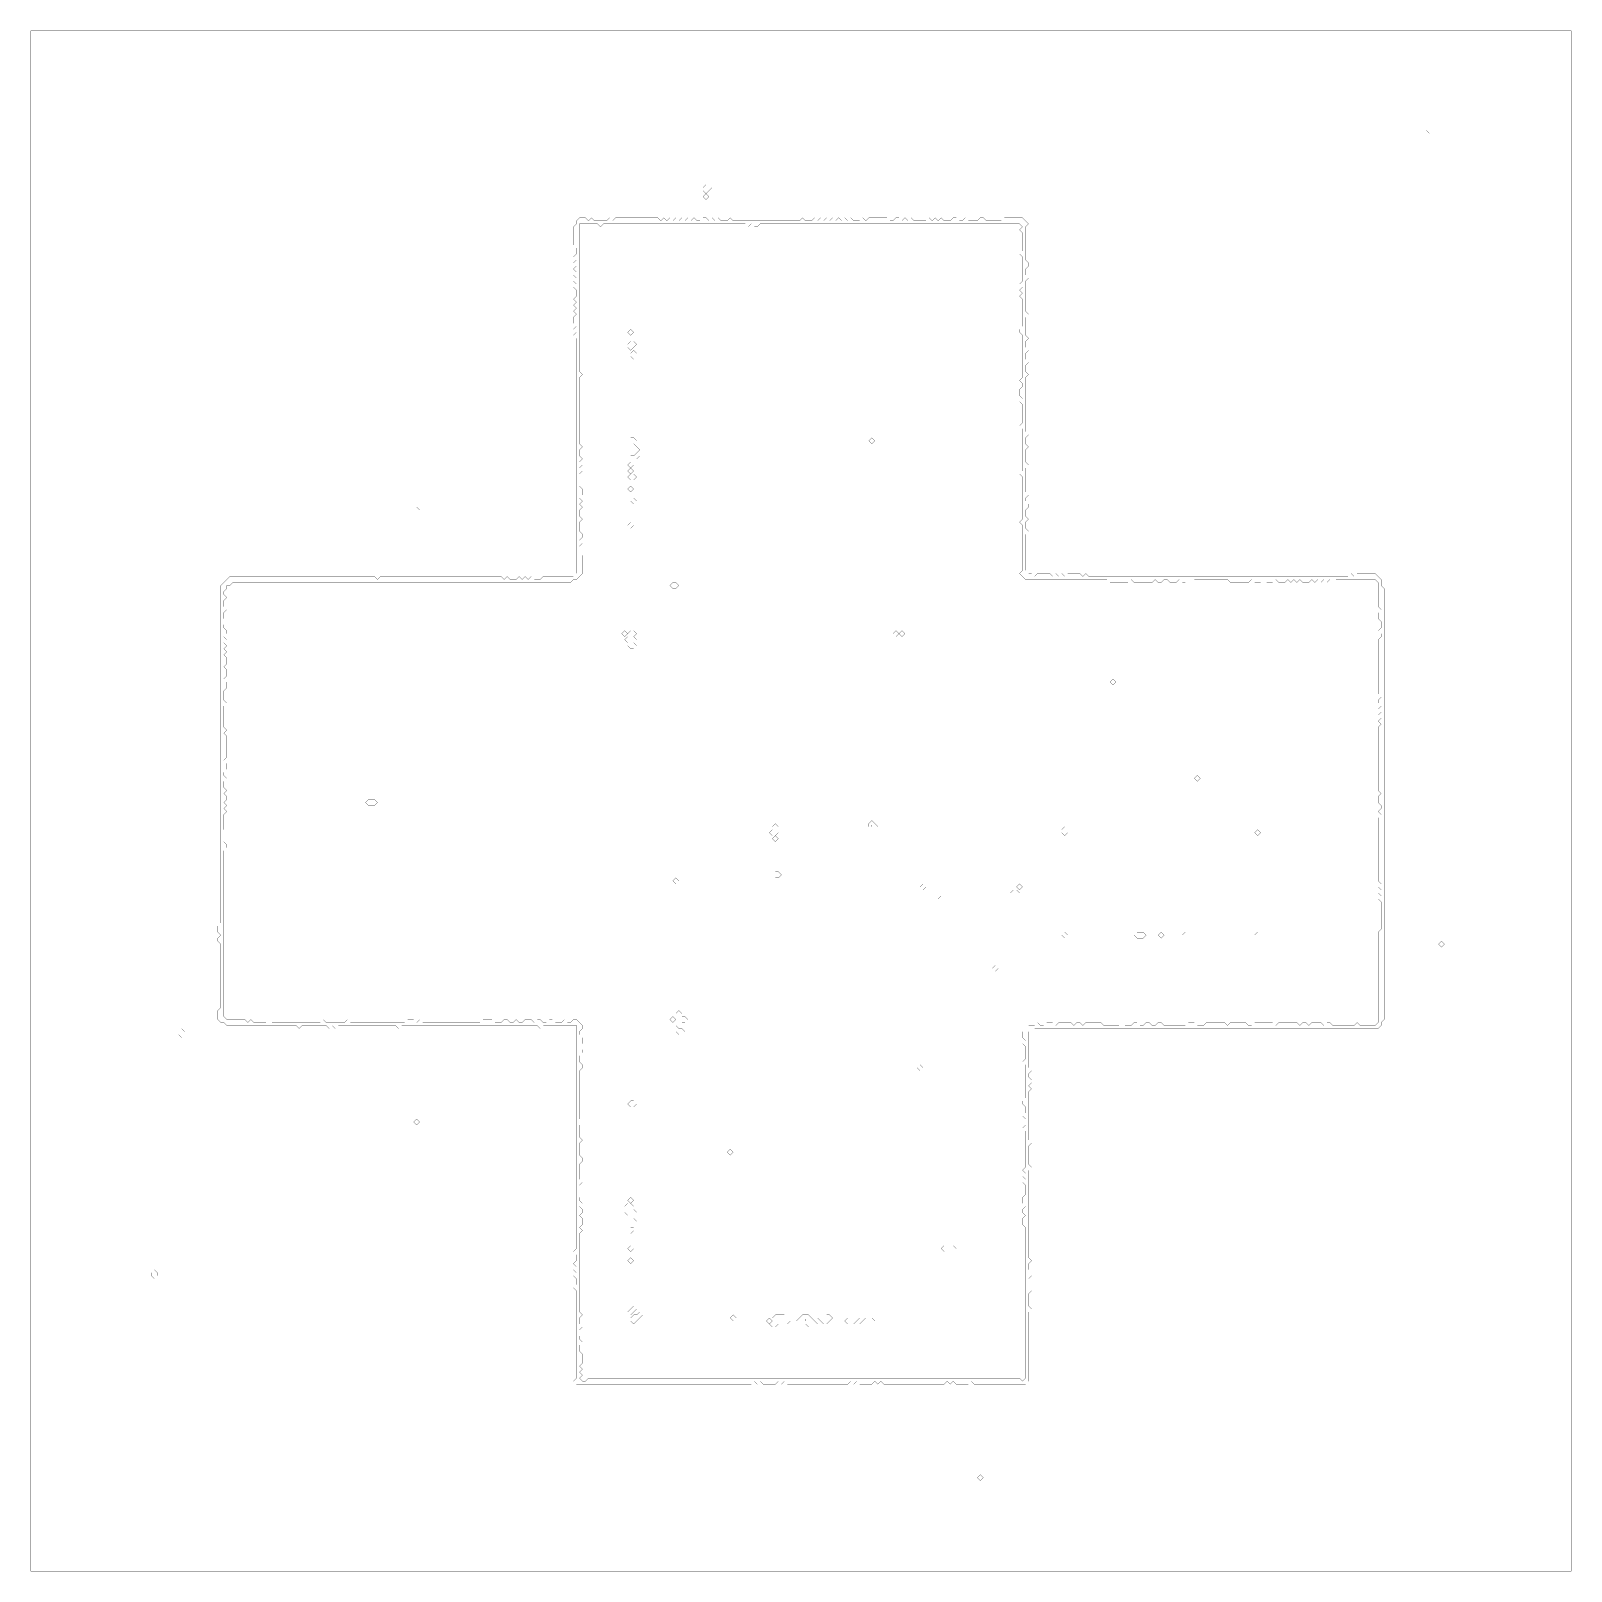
# Model space of a CAD drawing. Header units: metres. Extents: x 0 to 4911, y -4911 to 0.
import ezdxf

# ---------------------------------------------------------------- set-up
doc = ezdxf.new("R2010")
doc.units = ezdxf.units.M
for name, color, linetype in [('conductor', 1, 'Continuous'), ('dielectric', 8, 'Continuous'), ('substrate', 5, 'Continuous')]:
    doc.layers.add(name, color=color, linetype=linetype)

msp = doc.modelspace()

# ---------------------------------------------------------------- linework, layer by layer
at = {"layer": 'conductor', "const_width": 0.5}
for points in [[(1748.90625, -615), (1748.90625, -624.609375), (1748.90625, -634.21875), (1748.90625, -643.828125), (1748.90625, -653.4375), (1748.90625, -663.046875), (1748.90625, -672.65625), (1748.90625, -682.265625), (1748.90625, -691.875), (1748.90625, -701.484375), (1748.90625, -711.09375), (1748.90625, -720.703125), (1748.90625, -730.3125), (1748.90625, -739.921875), (1748.90625, -749.53125), (1748.90625, -759.140625), (1748.90625, -768.75), (1748.90625, -778.359375), (1748.90625, -787.96875), (1748.90625, -797.578125), (1748.90625, -807.1875), (1748.90625, -816.796875), (1748.90625, -826.40625), (1748.90625, -836.015625), (1748.90625, -845.625), (1748.90625, -855.234375), (1748.90625, -864.84375), (1748.90625, -874.453125), (1748.90625, -884.0625), (1748.90625, -893.671875), (1748.90625, -903.28125), (1748.90625, -912.890625), (1748.90625, -922.5), (1748.90625, -932.109375), (1748.90625, -941.71875), (1748.90625, -951.328125), (1748.90625, -960.9375), (1748.90625, -970.546875), (1748.90625, -980.15625), (1748.90625, -989.765625), (1748.90625, -999.375), (1748.90625, -1008.984375), (1748.90625, -1018.59375), (1748.90625, -1028.203125), (1748.90625, -1037.8125), (1748.90625, -1047.421875), (1748.90625, -1057.03125), (1748.90625, -1066.640625), (1748.90625, -1076.25), (1748.90625, -1085.859375), (1758.515625, -1095.46875), (1748.90625, -1105.078125), (1748.90625, -1114.6875), (1748.90625, -1124.296875), (1748.90625, -1133.90625), (1748.90625, -1143.515625), (1748.90625, -1153.125), (1748.90625, -1162.734375), (1748.90625, -1172.34375), (1748.90625, -1181.953125), (1748.90625, -1191.5625), (1748.90625, -1201.171875), (1748.90625, -1210.78125), (1748.90625, -1220.390625), (1748.90625, -1230), (1748.90625, -1239.609375), (1748.90625, -1249.21875), (1748.90625, -1258.828125), (1748.90625, -1268.4375), (1748.90625, -1278.046875), (1748.90625, -1287.65625), (1748.90625, -1297.265625), (1748.90625, -1306.875), (1748.90625, -1316.484375), (1758.515625, -1326.09375), (1748.90625, -1335.703125), (1748.90625, -1345.3125), (1748.90625, -1354.921875), (1758.515625, -1364.53125), (1748.90625, -1374.140625), (1758.515625, -1383.75), (1748.90625, -1393.359375), (1758.515625, -1402.96875), (1748.90625, -1412.578125), (1758.515625, -1422.1875), (1748.90625, -1431.796875), (1758.515625, -1441.40625), (1748.90625, -1451.015625), (1758.515625, -1460.625), (1758.515625, -1470.234375), (1758.515625, -1479.84375), (1748.90625, -1489.453125), (1758.515625, -1499.0625), (1748.90625, -1508.671875), (1758.515625, -1518.28125), (1748.90625, -1527.890625), (1748.90625, -1537.5), (1748.90625, -1547.109375), (1758.515625, -1556.71875), (1748.90625, -1566.328125), (1748.90625, -1575.9375), (1748.90625, -1585.546875), (1748.90625, -1595.15625), (1758.515625, -1604.765625), (1758.515625, -1614.375), (1748.90625, -1623.984375), (1758.515625, -1633.59375), (1748.90625, -1643.203125), (1758.515625, -1652.8125), (1748.90625, -1662.421875), (1758.515625, -1672.03125), (1758.515625, -1681.640625), (1758.515625, -1691.25), (1758.515625, -1700.859375), (1758.515625, -1710.46875), (1758.515625, -1720.078125), (1758.515625, -1729.6875), (1748.90625, -1739.296875), (1739.296875, -1748.90625), (1729.6875, -1748.90625), (1720.078125, -1758.515625), (1710.46875, -1758.515625), (1700.859375, -1758.515625), (1691.25, -1758.515625), (1681.640625, -1758.515625), (1672.03125, -1758.515625), (1662.421875, -1758.515625), (1652.8125, -1758.515625), (1643.203125, -1758.515625), (1633.59375, -1758.515625), (1623.984375, -1758.515625), (1614.375, -1758.515625), (1604.765625, -1758.515625), (1595.15625, -1758.515625), (1585.546875, -1758.515625), (1575.9375, -1758.515625), (1566.328125, -1758.515625), (1556.71875, -1758.515625), (1547.109375, -1758.515625), (1537.5, -1758.515625), (1527.890625, -1758.515625), (1518.28125, -1758.515625), (1508.671875, -1758.515625), (1499.0625, -1758.515625), (1489.453125, -1758.515625), (1479.84375, -1758.515625), (1470.234375, -1758.515625), (1460.625, -1758.515625), (1451.015625, -1758.515625), (1441.40625, -1758.515625), (1431.796875, -1758.515625), (1422.1875, -1758.515625), (1412.578125, -1758.515625), (1402.96875, -1758.515625), (1393.359375, -1758.515625), (1383.75, -1758.515625), (1374.140625, -1758.515625), (1364.53125, -1758.515625), (1354.921875, -1758.515625), (1345.3125, -1758.515625), (1335.703125, -1758.515625), (1326.09375, -1758.515625), (1316.484375, -1758.515625), (1306.875, -1758.515625), (1297.265625, -1758.515625), (1287.65625, -1758.515625), (1278.046875, -1758.515625), (1268.4375, -1758.515625), (1258.828125, -1758.515625), (1249.21875, -1758.515625), (1239.609375, -1758.515625), (1230, -1758.515625), (1220.390625, -1758.515625), (1210.78125, -1758.515625), (1201.171875, -1758.515625), (1191.5625, -1758.515625), (1181.953125, -1758.515625), (1172.34375, -1758.515625), (1162.734375, -1758.515625), (1153.125, -1758.515625), (1143.515625, -1758.515625), (1133.90625, -1758.515625), (1124.296875, -1758.515625), (1114.6875, -1758.515625), (1105.078125, -1758.515625), (1095.46875, -1758.515625), (1085.859375, -1758.515625), (1076.25, -1758.515625), (1066.640625, -1758.515625), (1057.03125, -1758.515625), (1047.421875, -1758.515625), (1037.8125, -1758.515625), (1028.203125, -1758.515625), (1018.59375, -1758.515625), (1008.984375, -1758.515625), (999.375, -1758.515625), (989.765625, -1758.515625), (980.15625, -1758.515625), (970.546875, -1758.515625), (960.9375, -1758.515625), (951.328125, -1758.515625), (941.71875, -1758.515625), (932.109375, -1758.515625), (922.5, -1758.515625), (912.890625, -1758.515625), (903.28125, -1758.515625), (893.671875, -1758.515625), (884.0625, -1758.515625), (874.453125, -1758.515625), (864.84375, -1758.515625), (855.234375, -1758.515625), (845.625, -1758.515625), (836.015625, -1758.515625), (826.40625, -1758.515625), (816.796875, -1758.515625), (807.1875, -1758.515625), (797.578125, -1758.515625), (787.96875, -1758.515625), (778.359375, -1758.515625), (768.75, -1758.515625), (759.140625, -1758.515625), (749.53125, -1758.515625), (739.921875, -1758.515625), (730.3125, -1758.515625), (720.703125, -1758.515625), (711.09375, -1758.515625), (701.484375, -1758.515625), (691.875, -1758.515625), (682.265625, -1758.515625), (672.65625, -1758.515625), (663.046875, -1758.515625), (653.4375, -1758.515625), (643.828125, -1758.515625), (634.21875, -1768.125), (624.609375, -1768.125), (624.609375, -1777.734375), (615, -1787.34375), (615, -1796.953125), (624.609375, -1806.5625), (615, -1816.171875), (615, -1825.78125), (615, -1835.390625), (624.609375, -1845), (615, -1854.609375), (615, -1864.21875), (615, -1873.828125), (624.609375, -1883.4375), (615, -1893.046875), (615, -1902.65625), (624.609375, -1912.265625), (624.609375, -1921.875), (615, -1931.484375), (624.609375, -1941.09375), (615, -1950.703125), (624.609375, -1960.3125), (615, -1969.921875), (624.609375, -1979.53125), (615, -1989.140625), (624.609375, -1998.75), (624.609375, -2008.359375), (624.609375, -2017.96875), (615, -2027.578125), (624.609375, -2037.1875), (624.609375, -2046.796875), (624.609375, -2056.40625), (615, -2066.015625), (624.609375, -2075.625), (624.609375, -2085.234375), (624.609375, -2094.84375), (615, -2104.453125), (615, -2114.0625), (615, -2123.671875), (615, -2133.28125), (624.609375, -2142.890625), (615, -2152.5), (615, -2162.109375), (615, -2171.71875), (615, -2181.328125), (615, -2190.9375), (615, -2200.546875), (615, -2210.15625), (615, -2219.765625), (624.609375, -2229.375), (615, -2238.984375), (624.609375, -2248.59375), (624.609375, -2258.203125), (624.609375, -2267.8125), (624.609375, -2277.421875), (624.609375, -2287.03125), (624.609375, -2296.640625), (624.609375, -2306.25), (624.609375, -2315.859375), (615, -2325.46875), (624.609375, -2335.078125), (624.609375, -2344.6875), (624.609375, -2354.296875), (615, -2363.90625), (615, -2373.515625), (624.609375, -2383.125), (615, -2392.734375), (615, -2402.34375), (615, -2411.953125), (624.609375, -2421.5625), (615, -2431.171875), (624.609375, -2440.78125), (624.609375, -2450.390625), (615, -2460), (624.609375, -2469.609375), (615, -2479.21875), (624.609375, -2488.828125), (615, -2498.4375), (615, -2508.046875), (615, -2517.65625), (615, -2527.265625), (615, -2536.875), (615, -2546.484375), (624.609375, -2556.09375), (615, -2565.703125), (624.609375, -2575.3125), (615, -2584.921875), (624.609375, -2594.53125), (624.609375, -2604.140625), (615, -2613.75), (615, -2623.359375), (615, -2632.96875), (615, -2642.578125), (615, -2652.1875), (615, -2661.796875), (615, -2671.40625), (615, -2681.015625), (615, -2690.625), (615, -2700.234375), (615, -2709.84375), (615, -2719.453125), (615, -2729.0625), (615, -2738.671875), (615, -2748.28125), (615, -2757.890625), (615, -2767.5), (615, -2777.109375), (615, -2786.71875), (615, -2796.328125), (615, -2805.9375), (615, -2815.546875), (615, -2825.15625), (615, -2834.765625), (615, -2844.375), (615, -2853.984375), (615, -2863.59375), (615, -2873.203125), (615, -2882.8125), (615, -2892.421875), (615, -2902.03125), (615, -2911.640625), (615, -2921.25), (615, -2930.859375), (615, -2940.46875), (615, -2950.078125), (615, -2959.6875), (615, -2969.296875), (615, -2978.90625), (615, -2988.515625), (615, -2998.125), (615, -3007.734375), (615, -3017.34375), (615, -3026.953125), (615, -3036.5625), (615, -3046.171875), (615, -3055.78125), (615, -3065.390625), (615, -3075), (615, -3084.609375), (615, -3094.21875), (615, -3103.828125), (615, -3113.4375), (615, -3123.046875), (615, -3132.65625), (615, -3142.265625), (624.609375, -3151.875), (634.21875, -3151.875), (643.828125, -3151.875), (653.4375, -3151.875), (663.046875, -3151.875), (672.65625, -3151.875), (682.265625, -3151.875), (691.875, -3161.484375), (701.484375, -3151.875), (711.09375, -3161.484375), (720.703125, -3161.484375), (730.3125, -3161.484375), (739.921875, -3161.484375), (749.53125, -3161.484375), (759.140625, -3151.875), (768.75, -3161.484375), (778.359375, -3161.484375), (787.96875, -3161.484375), (797.578125, -3161.484375), (807.1875, -3161.484375), (816.796875, -3161.484375), (826.40625, -3161.484375), (836.015625, -3161.484375), (845.625, -3161.484375), (855.234375, -3161.484375), (864.84375, -3161.484375), (874.453125, -3161.484375), (884.0625, -3161.484375), (893.671875, -3161.484375), (903.28125, -3161.484375), (912.890625, -3161.484375), (922.5, -3161.484375), (932.109375, -3151.875), (941.71875, -3161.484375), (951.328125, -3161.484375), (960.9375, -3161.484375), (970.546875, -3161.484375), (980.15625, -3161.484375), (989.765625, -3161.484375), (999.375, -3161.484375), (1008.984375, -3151.875), (1018.59375, -3161.484375), (1028.203125, -3161.484375), (1037.8125, -3161.484375), (1047.421875, -3161.484375), (1057.03125, -3161.484375), (1066.640625, -3161.484375), (1076.25, -3161.484375), (1085.859375, -3161.484375), (1095.46875, -3161.484375), (1105.078125, -3161.484375), (1114.6875, -3161.484375), (1124.296875, -3161.484375), (1133.90625, -3161.484375), (1143.515625, -3161.484375), (1153.125, -3161.484375), (1162.734375, -3161.484375), (1172.34375, -3161.484375), (1181.953125, -3161.484375), (1191.5625, -3161.484375), (1201.171875, -3151.875), (1210.78125, -3151.875), (1220.390625, -3151.875), (1230, -3161.484375), (1239.609375, -3151.875), (1249.21875, -3161.484375), (1258.828125, -3161.484375), (1268.4375, -3161.484375), (1278.046875, -3161.484375), (1287.65625, -3161.484375), (1297.265625, -3161.484375), (1306.875, -3161.484375), (1316.484375, -3161.484375), (1326.09375, -3161.484375), (1335.703125, -3161.484375), (1345.3125, -3161.484375), (1354.921875, -3161.484375), (1364.53125, -3161.484375), (1374.140625, -3161.484375), (1383.75, -3161.484375), (1393.359375, -3161.484375), (1402.96875, -3161.484375), (1412.578125, -3161.484375), (1422.1875, -3161.484375), (1431.796875, -3161.484375), (1441.40625, -3151.875), (1451.015625, -3151.875), (1460.625, -3151.875), (1470.234375, -3151.875), (1479.84375, -3161.484375), (1489.453125, -3161.484375), (1499.0625, -3161.484375), (1508.671875, -3151.875), (1518.28125, -3151.875), (1527.890625, -3161.484375), (1537.5, -3161.484375), (1547.109375, -3151.875), (1556.71875, -3161.484375), (1566.328125, -3161.484375), (1575.9375, -3151.875), (1585.546875, -3151.875), (1595.15625, -3151.875), (1604.765625, -3161.484375), (1614.375, -3151.875), (1623.984375, -3151.875), (1633.59375, -3161.484375), (1643.203125, -3161.484375), (1652.8125, -3151.875), (1662.421875, -3151.875), (1672.03125, -3161.484375), (1681.640625, -3161.484375), (1691.25, -3161.484375), (1700.859375, -3151.875), (1710.46875, -3161.484375), (1720.078125, -3161.484375), (1729.6875, -3151.875), (1739.296875, -3151.875), (1748.90625, -3161.484375), (1758.515625, -3171.09375), (1758.515625, -3180.703125), (1748.90625, -3190.3125), (1748.90625, -3199.921875), (1758.515625, -3209.53125), (1758.515625, -3219.140625), (1758.515625, -3228.75), (1748.90625, -3238.359375), (1758.515625, -3247.96875), (1758.515625, -3257.578125), (1748.90625, -3267.1875), (1748.90625, -3276.796875), (1748.90625, -3286.40625), (1758.515625, -3296.015625), (1758.515625, -3305.625), (1748.90625, -3315.234375), (1748.90625, -3324.84375), (1748.90625, -3334.453125), (1748.90625, -3344.0625), (1748.90625, -3353.671875), (1748.90625, -3363.28125), (1748.90625, -3372.890625), (1748.90625, -3382.5), (1748.90625, -3392.109375), (1748.90625, -3401.71875), (1748.90625, -3411.328125), (1748.90625, -3420.9375), (1748.90625, -3430.546875), (1748.90625, -3440.15625), (1748.90625, -3449.765625), (1748.90625, -3459.375), (1748.90625, -3468.984375), (1758.515625, -3478.59375), (1748.90625, -3488.203125), (1748.90625, -3497.8125), (1748.90625, -3507.421875), (1748.90625, -3517.03125), (1748.90625, -3526.640625), (1758.515625, -3536.25), (1748.90625, -3545.859375), (1748.90625, -3555.46875), (1748.90625, -3565.078125), (1748.90625, -3574.6875), (1748.90625, -3584.296875), (1758.515625, -3593.90625), (1758.515625, -3603.515625), (1748.90625, -3613.125), (1748.90625, -3622.734375), (1748.90625, -3632.34375), (1748.90625, -3641.953125), (1748.90625, -3651.5625), (1748.90625, -3661.171875), (1758.515625, -3670.78125), (1748.90625, -3680.390625), (1758.515625, -3690), (1748.90625, -3699.609375), (1758.515625, -3709.21875), (1748.90625, -3718.828125), (1748.90625, -3728.4375), (1758.515625, -3738.046875), (1748.90625, -3747.65625), (1758.515625, -3757.265625), (1758.515625, -3766.875), (1748.90625, -3776.484375), (1758.515625, -3786.09375), (1758.515625, -3795.703125), (1758.515625, -3805.3125), (1748.90625, -3814.921875), (1758.515625, -3824.53125), (1748.90625, -3834.140625), (1748.90625, -3843.75), (1748.90625, -3853.359375), (1748.90625, -3862.96875), (1748.90625, -3872.578125), (1748.90625, -3882.1875), (1748.90625, -3891.796875), (1748.90625, -3901.40625), (1748.90625, -3911.015625), (1748.90625, -3920.625), (1748.90625, -3930.234375), (1748.90625, -3939.84375), (1748.90625, -3949.453125), (1748.90625, -3959.0625), (1748.90625, -3968.671875), (1748.90625, -3978.28125), (1748.90625, -3987.890625), (1748.90625, -3997.5), (1748.90625, -4007.109375), (1748.90625, -4016.71875), (1748.90625, -4026.328125), (1748.90625, -4035.9375), (1748.90625, -4045.546875), (1748.90625, -4055.15625), (1748.90625, -4064.765625), (1748.90625, -4074.375), (1748.90625, -4083.984375), (1758.515625, -4093.59375), (1748.90625, -4103.203125), (1748.90625, -4112.8125), (1748.90625, -4122.421875), (1758.515625, -4132.03125), (1748.90625, -4141.640625), (1758.515625, -4151.25), (1748.90625, -4160.859375), (1748.90625, -4170.46875), (1758.515625, -4180.078125), (1748.90625, -4189.6875), (1748.90625, -4199.296875), (1748.90625, -4208.90625), (1758.515625, -4218.515625), (1758.515625, -4228.125), (1758.515625, -4237.734375), (1758.515625, -4247.34375), (1748.90625, -4256.953125), (1758.515625, -4266.5625), (1748.90625, -4276.171875), (1758.515625, -4285.78125), (1748.90625, -4295.390625), (1758.515625, -4305), (1768.125, -4305), (1777.734375, -4295.390625), (1787.34375, -4295.390625), (1796.953125, -4295.390625), (1806.5625, -4295.390625), (1816.171875, -4295.390625), (1825.78125, -4295.390625), (1835.390625, -4295.390625), (1845, -4295.390625), (1854.609375, -4295.390625), (1864.21875, -4295.390625), (1873.828125, -4295.390625), (1883.4375, -4295.390625), (1893.046875, -4295.390625), (1902.65625, -4295.390625), (1912.265625, -4295.390625), (1921.875, -4295.390625), (1931.484375, -4295.390625), (1941.09375, -4295.390625), (1950.703125, -4295.390625), (1960.3125, -4295.390625), (1969.921875, -4295.390625), (1979.53125, -4295.390625), (1989.140625, -4295.390625), (1998.75, -4295.390625), (2008.359375, -4295.390625), (2017.96875, -4295.390625), (2027.578125, -4295.390625), (2037.1875, -4295.390625), (2046.796875, -4295.390625), (2056.40625, -4295.390625), (2066.015625, -4295.390625), (2075.625, -4295.390625), (2085.234375, -4295.390625), (2094.84375, -4295.390625), (2104.453125, -4295.390625), (2114.0625, -4295.390625), (2123.671875, -4295.390625), (2133.28125, -4295.390625), (2142.890625, -4295.390625), (2152.5, -4295.390625), (2162.109375, -4295.390625), (2171.71875, -4295.390625), (2181.328125, -4295.390625), (2190.9375, -4295.390625), (2200.546875, -4295.390625), (2210.15625, -4295.390625), (2219.765625, -4295.390625), (2229.375, -4295.390625), (2238.984375, -4295.390625), (2248.59375, -4295.390625), (2258.203125, -4295.390625), (2267.8125, -4295.390625), (2277.421875, -4295.390625), (2287.03125, -4295.390625), (2296.640625, -4295.390625), (2306.25, -4295.390625), (2315.859375, -4295.390625), (2325.46875, -4295.390625), (2335.078125, -4295.390625), (2344.6875, -4295.390625), (2354.296875, -4295.390625), (2363.90625, -4295.390625), (2373.515625, -4295.390625), (2383.125, -4295.390625), (2392.734375, -4295.390625), (2402.34375, -4295.390625), (2411.953125, -4295.390625), (2421.5625, -4295.390625), (2431.171875, -4295.390625), (2440.78125, -4295.390625), (2450.390625, -4295.390625), (2460, -4295.390625), (2469.609375, -4295.390625), (2479.21875, -4295.390625), (2488.828125, -4295.390625), (2498.4375, -4295.390625), (2508.046875, -4295.390625), (2517.65625, -4295.390625), (2527.265625, -4295.390625), (2536.875, -4295.390625), (2546.484375, -4295.390625), (2556.09375, -4295.390625), (2565.703125, -4295.390625), (2575.3125, -4295.390625), (2584.921875, -4295.390625), (2594.53125, -4295.390625), (2604.140625, -4295.390625), (2613.75, -4295.390625), (2623.359375, -4295.390625), (2632.96875, -4295.390625), (2642.578125, -4295.390625), (2652.1875, -4295.390625), (2661.796875, -4295.390625), (2671.40625, -4295.390625), (2681.015625, -4295.390625), (2690.625, -4295.390625), (2700.234375, -4295.390625), (2709.84375, -4295.390625), (2719.453125, -4295.390625), (2729.0625, -4295.390625), (2738.671875, -4295.390625), (2748.28125, -4295.390625), (2757.890625, -4295.390625), (2767.5, -4295.390625), (2777.109375, -4295.390625), (2786.71875, -4295.390625), (2796.328125, -4295.390625), (2805.9375, -4295.390625), (2815.546875, -4295.390625), (2825.15625, -4295.390625), (2834.765625, -4295.390625), (2844.375, -4295.390625), (2853.984375, -4295.390625), (2863.59375, -4295.390625), (2873.203125, -4295.390625), (2882.8125, -4295.390625), (2892.421875, -4295.390625), (2902.03125, -4295.390625), (2911.640625, -4295.390625), (2921.25, -4295.390625), (2930.859375, -4295.390625), (2940.46875, -4295.390625), (2950.078125, -4295.390625), (2959.6875, -4295.390625), (2969.296875, -4295.390625), (2978.90625, -4295.390625), (2988.515625, -4295.390625), (2998.125, -4295.390625), (3007.734375, -4295.390625), (3017.34375, -4295.390625), (3026.953125, -4295.390625), (3036.5625, -4295.390625), (3046.171875, -4295.390625), (3055.78125, -4295.390625), (3065.390625, -4295.390625), (3075, -4295.390625), (3084.609375, -4295.390625), (3094.21875, -4295.390625), (3103.828125, -4295.390625), (3113.4375, -4295.390625), (3123.046875, -4295.390625), (3132.65625, -4295.390625), (3142.265625, -4295.390625), (3151.875, -4295.390625), (3161.484375, -4305), (3171.09375, -4295.390625), (3171.09375, -4285.78125), (3171.09375, -4276.171875), (3171.09375, -4266.5625), (3171.09375, -4256.953125), (3171.09375, -4247.34375), (3171.09375, -4237.734375), (3171.09375, -4228.125), (3171.09375, -4218.515625), (3171.09375, -4208.90625), (3171.09375, -4199.296875), (3171.09375, -4189.6875), (3171.09375, -4180.078125), (3171.09375, -4170.46875), (3171.09375, -4160.859375), (3171.09375, -4151.25), (3171.09375, -4141.640625), (3171.09375, -4132.03125), (3171.09375, -4122.421875), (3171.09375, -4112.8125), (3171.09375, -4103.203125), (3171.09375, -4093.59375), (3171.09375, -4083.984375), (3171.09375, -4074.375), (3171.09375, -4064.765625), (3171.09375, -4055.15625), (3171.09375, -4045.546875), (3171.09375, -4035.9375), (3171.09375, -4026.328125), (3171.09375, -4016.71875), (3171.09375, -4007.109375), (3171.09375, -3997.5), (3171.09375, -3987.890625), (3171.09375, -3978.28125), (3171.09375, -3968.671875), (3171.09375, -3959.0625), (3171.09375, -3949.453125), (3171.09375, -3939.84375), (3171.09375, -3930.234375), (3171.09375, -3920.625), (3171.09375, -3911.015625), (3171.09375, -3901.40625), (3171.09375, -3891.796875), (3171.09375, -3882.1875), (3171.09375, -3872.578125), (3171.09375, -3862.96875), (3171.09375, -3853.359375), (3171.09375, -3843.75), (3171.09375, -3834.140625), (3171.09375, -3824.53125), (3171.09375, -3814.921875), (3161.484375, -3805.3125), (3161.484375, -3795.703125), (3161.484375, -3786.09375), (3171.09375, -3776.484375), (3161.484375, -3766.875), (3161.484375, -3757.265625), (3171.09375, -3747.65625), (3161.484375, -3738.046875), (3161.484375, -3728.4375), (3161.484375, -3718.828125), (3171.09375, -3709.21875), (3171.09375, -3699.609375), (3171.09375, -3690), (3171.09375, -3680.390625), (3161.484375, -3670.78125), (3171.09375, -3661.171875), (3161.484375, -3651.5625), (3171.09375, -3641.953125), (3161.484375, -3632.34375), (3171.09375, -3622.734375), (3171.09375, -3613.125), (3171.09375, -3603.515625), (3171.09375, -3593.90625), (3171.09375, -3584.296875), (3171.09375, -3574.6875), (3171.09375, -3565.078125), (3171.09375, -3555.46875), (3171.09375, -3545.859375), (3171.09375, -3536.25), (3171.09375, -3526.640625), (3171.09375, -3517.03125), (3171.09375, -3507.421875), (3161.484375, -3497.8125), (3171.09375, -3488.203125), (3161.484375, -3478.59375), (3171.09375, -3468.984375), (3161.484375, -3459.375), (3171.09375, -3449.765625), (3171.09375, -3440.15625), (3171.09375, -3430.546875), (3161.484375, -3420.9375), (3161.484375, -3411.328125), (3171.09375, -3401.71875), (3171.09375, -3392.109375), (3171.09375, -3382.5), (3171.09375, -3372.890625), (3171.09375, -3363.28125), (3171.09375, -3353.671875), (3171.09375, -3344.0625), (3171.09375, -3334.453125), (3171.09375, -3324.84375), (3171.09375, -3315.234375), (3171.09375, -3305.625), (3171.09375, -3296.015625), (3161.484375, -3286.40625), (3171.09375, -3276.796875), (3171.09375, -3267.1875), (3171.09375, -3257.578125), (3171.09375, -3247.96875), (3171.09375, -3238.359375), (3161.484375, -3228.75), (3171.09375, -3219.140625), (3161.484375, -3209.53125), (3161.484375, -3199.921875), (3161.484375, -3190.3125), (3171.09375, -3180.703125), (3180.703125, -3171.09375), (3190.3125, -3171.09375), (3199.921875, -3171.09375), (3209.53125, -3161.484375), (3219.140625, -3171.09375), (3228.75, -3171.09375), (3238.359375, -3161.484375), (3247.96875, -3161.484375), (3257.578125, -3161.484375), (3267.1875, -3171.09375), (3276.796875, -3161.484375), (3286.40625, -3161.484375), (3296.015625, -3161.484375), (3305.625, -3161.484375), (3315.234375, -3161.484375), (3324.84375, -3171.09375), (3334.453125, -3161.484375), (3344.0625, -3161.484375), (3353.671875, -3171.09375), (3363.28125, -3161.484375), (3372.890625, -3161.484375), (3382.5, -3161.484375), (3392.109375, -3161.484375), (3401.71875, -3161.484375), (3411.328125, -3161.484375), (3420.9375, -3171.09375), (3430.546875, -3171.09375), (3440.15625, -3171.09375), (3449.765625, -3171.09375), (3459.375, -3171.09375), (3468.984375, -3171.09375), (3478.59375, -3161.484375), (3488.203125, -3171.09375), (3497.8125, -3171.09375), (3507.421875, -3171.09375), (3517.03125, -3161.484375), (3526.640625, -3161.484375), (3536.25, -3171.09375), (3545.859375, -3171.09375), (3555.46875, -3161.484375), (3565.078125, -3161.484375), (3574.6875, -3171.09375), (3584.296875, -3171.09375), (3593.90625, -3161.484375), (3603.515625, -3161.484375), (3613.125, -3171.09375), (3622.734375, -3171.09375), (3632.34375, -3171.09375), (3641.953125, -3171.09375), (3651.5625, -3171.09375), (3661.171875, -3171.09375), (3670.78125, -3171.09375), (3680.390625, -3171.09375), (3690, -3161.484375), (3699.609375, -3161.484375), (3709.21875, -3161.484375), (3718.828125, -3171.09375), (3728.4375, -3171.09375), (3738.046875, -3171.09375), (3747.65625, -3161.484375), (3757.265625, -3161.484375), (3766.875, -3161.484375), (3776.484375, -3161.484375), (3786.09375, -3161.484375), (3795.703125, -3161.484375), (3805.3125, -3161.484375), (3814.921875, -3171.09375), (3824.53125, -3161.484375), (3834.140625, -3161.484375), (3843.75, -3161.484375), (3853.359375, -3161.484375), (3862.96875, -3161.484375), (3872.578125, -3161.484375), (3882.1875, -3171.09375), (3891.796875, -3171.09375), (3901.40625, -3161.484375), (3911.015625, -3161.484375), (3920.625, -3161.484375), (3930.234375, -3161.484375), (3939.84375, -3161.484375), (3949.453125, -3161.484375), (3959.0625, -3161.484375), (3968.671875, -3171.09375), (3978.28125, -3161.484375), (3987.890625, -3161.484375), (3997.5, -3161.484375), (4007.109375, -3161.484375), (4016.71875, -3161.484375), (4026.328125, -3161.484375), (4035.9375, -3161.484375), (4045.546875, -3171.09375), (4055.15625, -3161.484375), (4064.765625, -3161.484375), (4074.375, -3171.09375), (4083.984375, -3161.484375), (4093.59375, -3161.484375), (4103.203125, -3161.484375), (4112.8125, -3161.484375), (4122.421875, -3171.09375), (4132.03125, -3161.484375), (4141.640625, -3161.484375), (4151.25, -3171.09375), (4160.859375, -3171.09375), (4170.46875, -3171.09375), (4180.078125, -3171.09375), (4189.6875, -3171.09375), (4199.296875, -3171.09375), (4208.90625, -3171.09375), (4218.515625, -3171.09375), (4228.125, -3161.484375), (4237.734375, -3171.09375), (4247.34375, -3171.09375), (4256.953125, -3171.09375), (4266.5625, -3171.09375), (4276.171875, -3171.09375), (4285.78125, -3171.09375), (4295.390625, -3161.484375), (4295.390625, -3151.875), (4295.390625, -3142.265625), (4295.390625, -3132.65625), (4295.390625, -3123.046875), (4295.390625, -3113.4375), (4295.390625, -3103.828125), (4295.390625, -3094.21875), (4295.390625, -3084.609375), (4295.390625, -3075), (4295.390625, -3065.390625), (4295.390625, -3055.78125), (4295.390625, -3046.171875), (4295.390625, -3036.5625), (4295.390625, -3026.953125), (4295.390625, -3017.34375), (4295.390625, -3007.734375), (4295.390625, -2998.125), (4295.390625, -2988.515625), (4295.390625, -2978.90625), (4295.390625, -2969.296875), (4295.390625, -2959.6875), (4295.390625, -2950.078125), (4295.390625, -2940.46875), (4295.390625, -2930.859375), (4295.390625, -2921.25), (4295.390625, -2911.640625), (4295.390625, -2902.03125), (4295.390625, -2892.421875), (4295.390625, -2882.8125), (4295.390625, -2873.203125), (4305, -2863.59375), (4305, -2853.984375), (4305, -2844.375), (4305, -2834.765625), (4305, -2825.15625), (4305, -2815.546875), (4305, -2805.9375), (4305, -2796.328125), (4305, -2786.71875), (4305, -2777.109375), (4295.390625, -2767.5), (4305, -2757.890625), (4295.390625, -2748.28125), (4305, -2738.671875), (4295.390625, -2729.0625), (4305, -2719.453125), (4295.390625, -2709.84375), (4295.390625, -2700.234375), (4295.390625, -2690.625), (4295.390625, -2681.015625), (4295.390625, -2671.40625), (4295.390625, -2661.796875), (4295.390625, -2652.1875), (4295.390625, -2642.578125), (4295.390625, -2632.96875), (4295.390625, -2623.359375), (4295.390625, -2613.75), (4295.390625, -2604.140625), (4295.390625, -2594.53125), (4295.390625, -2584.921875), (4295.390625, -2575.3125), (4295.390625, -2565.703125), (4295.390625, -2556.09375), (4295.390625, -2546.484375), (4295.390625, -2536.875), (4295.390625, -2527.265625), (4295.390625, -2517.65625), (4295.390625, -2508.046875), (4305, -2498.4375), (4295.390625, -2488.828125), (4305, -2479.21875), (4305, -2469.609375), (4295.390625, -2460), (4295.390625, -2450.390625), (4295.390625, -2440.78125), (4305, -2431.171875), (4295.390625, -2421.5625), (4295.390625, -2411.953125), (4295.390625, -2402.34375), (4295.390625, -2392.734375), (4295.390625, -2383.125), (4295.390625, -2373.515625), (4295.390625, -2363.90625), (4295.390625, -2354.296875), (4295.390625, -2344.6875), (4295.390625, -2335.078125), (4295.390625, -2325.46875), (4295.390625, -2315.859375), (4295.390625, -2306.25), (4295.390625, -2296.640625), (4295.390625, -2287.03125), (4295.390625, -2277.421875), (4295.390625, -2267.8125), (4295.390625, -2258.203125), (4295.390625, -2248.59375), (4295.390625, -2238.984375), (4295.390625, -2229.375), (4295.390625, -2219.765625), (4305, -2210.15625), (4295.390625, -2200.546875), (4305, -2190.9375), (4295.390625, -2181.328125), (4305, -2171.71875), (4295.390625, -2162.109375), (4305, -2152.5), (4295.390625, -2142.890625), (4295.390625, -2133.28125), (4305, -2123.671875), (4295.390625, -2114.0625), (4295.390625, -2104.453125), (4295.390625, -2094.84375), (4295.390625, -2085.234375), (4295.390625, -2075.625), (4295.390625, -2066.015625), (4295.390625, -2056.40625), (4295.390625, -2046.796875), (4295.390625, -2037.1875), (4295.390625, -2027.578125), (4295.390625, -2017.96875), (4295.390625, -2008.359375), (4295.390625, -1998.75), (4295.390625, -1989.140625), (4295.390625, -1979.53125), (4295.390625, -1969.921875), (4295.390625, -1960.3125), (4295.390625, -1950.703125), (4295.390625, -1941.09375), (4305, -1931.484375), (4305, -1921.875), (4295.390625, -1912.265625), (4305, -1902.65625), (4305, -1893.046875), (4305, -1883.4375), (4295.390625, -1873.828125), (4295.390625, -1864.21875), (4295.390625, -1854.609375), (4305, -1845), (4295.390625, -1835.390625), (4295.390625, -1825.78125), (4295.390625, -1816.171875), (4295.390625, -1806.5625), (4295.390625, -1796.953125), (4295.390625, -1787.34375), (4295.390625, -1777.734375), (4295.390625, -1768.125), (4295.390625, -1758.515625), (4285.78125, -1748.90625), (4276.171875, -1748.90625), (4266.5625, -1748.90625), (4256.953125, -1748.90625), (4247.34375, -1748.90625), (4237.734375, -1748.90625), (4228.125, -1748.90625), (4218.515625, -1748.90625), (4208.90625, -1748.90625), (4199.296875, -1748.90625), (4189.6875, -1748.90625), (4180.078125, -1748.90625), (4170.46875, -1748.90625), (4160.859375, -1748.90625), (4151.25, -1758.515625), (4141.640625, -1748.90625), (4132.03125, -1758.515625), (4122.421875, -1748.90625), (4112.8125, -1758.515625), (4103.203125, -1748.90625), (4093.59375, -1758.515625), (4083.984375, -1748.90625), (4074.375, -1758.515625), (4064.765625, -1758.515625), (4055.15625, -1758.515625), (4045.546875, -1748.90625), (4035.9375, -1758.515625), (4026.328125, -1748.90625), (4016.71875, -1758.515625), (4007.109375, -1748.90625), (3997.5, -1758.515625), (3987.890625, -1758.515625), (3978.28125, -1758.515625), (3968.671875, -1748.90625), (3959.0625, -1758.515625), (3949.453125, -1758.515625), (3939.84375, -1758.515625), (3930.234375, -1748.90625), (3920.625, -1758.515625), (3911.015625, -1758.515625), (3901.40625, -1758.515625), (3891.796875, -1748.90625), (3882.1875, -1758.515625), (3872.578125, -1758.515625), (3862.96875, -1758.515625), (3853.359375, -1758.515625), (3843.75, -1758.515625), (3834.140625, -1758.515625), (3824.53125, -1758.515625), (3814.921875, -1748.90625), (3805.3125, -1748.90625), (3795.703125, -1748.90625), (3786.09375, -1748.90625), (3776.484375, -1748.90625), (3766.875, -1748.90625), (3757.265625, -1748.90625), (3747.65625, -1748.90625), (3738.046875, -1748.90625), (3728.4375, -1748.90625), (3718.828125, -1748.90625), (3709.21875, -1748.90625), (3699.609375, -1758.515625), (3690, -1748.90625), (3680.390625, -1758.515625), (3670.78125, -1758.515625), (3661.171875, -1748.90625), (3651.5625, -1758.515625), (3641.953125, -1758.515625), (3632.34375, -1758.515625), (3622.734375, -1748.90625), (3613.125, -1748.90625), (3603.515625, -1758.515625), (3593.90625, -1758.515625), (3584.296875, -1748.90625), (3574.6875, -1758.515625), (3565.078125, -1758.515625), (3555.46875, -1758.515625), (3545.859375, -1758.515625), (3536.25, -1758.515625), (3526.640625, -1758.515625), (3517.03125, -1758.515625), (3507.421875, -1748.90625), (3497.8125, -1758.515625), (3488.203125, -1758.515625), (3478.59375, -1758.515625), (3468.984375, -1758.515625), (3459.375, -1758.515625), (3449.765625, -1758.515625), (3440.15625, -1758.515625), (3430.546875, -1748.90625), (3420.9375, -1748.90625), (3411.328125, -1748.90625), (3401.71875, -1748.90625), (3392.109375, -1748.90625), (3382.5, -1748.90625), (3372.890625, -1748.90625), (3363.28125, -1748.90625), (3353.671875, -1748.90625), (3344.0625, -1748.90625), (3334.453125, -1748.90625), (3324.84375, -1748.90625), (3315.234375, -1748.90625), (3305.625, -1748.90625), (3296.015625, -1748.90625), (3286.40625, -1748.90625), (3276.796875, -1748.90625), (3267.1875, -1748.90625), (3257.578125, -1748.90625), (3247.96875, -1748.90625), (3238.359375, -1748.90625), (3228.75, -1748.90625), (3219.140625, -1748.90625), (3209.53125, -1748.90625), (3199.921875, -1748.90625), (3190.3125, -1748.90625), (3180.703125, -1748.90625), (3171.09375, -1748.90625), (3161.484375, -1739.296875), (3151.875, -1729.6875), (3161.484375, -1720.078125), (3161.484375, -1710.46875), (3161.484375, -1700.859375), (3161.484375, -1691.25), (3161.484375, -1681.640625), (3161.484375, -1672.03125), (3161.484375, -1662.421875), (3161.484375, -1652.8125), (3161.484375, -1643.203125), (3161.484375, -1633.59375), (3161.484375, -1623.984375), (3161.484375, -1614.375), (3161.484375, -1604.765625), (3161.484375, -1595.15625), (3161.484375, -1585.546875), (3161.484375, -1575.9375), (3151.875, -1566.328125), (3161.484375, -1556.71875), (3161.484375, -1547.109375), (3161.484375, -1537.5), (3161.484375, -1527.890625), (3161.484375, -1518.28125), (3161.484375, -1508.671875), (3161.484375, -1499.0625), (3161.484375, -1489.453125), (3161.484375, -1479.84375), (3161.484375, -1470.234375), (3161.484375, -1460.625), (3161.484375, -1451.015625), (3161.484375, -1441.40625), (3161.484375, -1431.796875), (3161.484375, -1422.1875), (3151.875, -1412.578125), (3161.484375, -1402.96875), (3161.484375, -1393.359375), (3161.484375, -1383.75), (3161.484375, -1374.140625), (3161.484375, -1364.53125), (3161.484375, -1354.921875), (3161.484375, -1345.3125), (3161.484375, -1335.703125), (3161.484375, -1326.09375), (3161.484375, -1316.484375), (3161.484375, -1306.875), (3161.484375, -1297.265625), (3161.484375, -1287.65625), (3161.484375, -1278.046875), (3161.484375, -1268.4375), (3151.875, -1258.828125), (3161.484375, -1249.21875), (3161.484375, -1239.609375), (3161.484375, -1230), (3161.484375, -1220.390625), (3161.484375, -1210.78125), (3161.484375, -1201.171875), (3161.484375, -1191.5625), (3151.875, -1181.953125), (3161.484375, -1172.34375), (3151.875, -1162.734375), (3151.875, -1153.125), (3151.875, -1143.515625), (3161.484375, -1133.90625), (3161.484375, -1124.296875), (3151.875, -1114.6875), (3161.484375, -1105.078125), (3161.484375, -1095.46875), (3161.484375, -1085.859375), (3161.484375, -1076.25), (3161.484375, -1066.640625), (3161.484375, -1057.03125), (3161.484375, -1047.421875), (3161.484375, -1037.8125), (3161.484375, -1028.203125), (3161.484375, -1018.59375), (3161.484375, -1008.984375), (3161.484375, -999.375), (3161.484375, -989.765625), (3161.484375, -980.15625), (3161.484375, -970.546875), (3151.875, -960.9375), (3151.875, -951.328125), (3161.484375, -941.71875), (3161.484375, -932.109375), (3161.484375, -922.5), (3161.484375, -912.890625), (3161.484375, -903.28125), (3161.484375, -893.671875), (3161.484375, -884.0625), (3161.484375, -874.453125), (3161.484375, -864.84375), (3161.484375, -855.234375), (3151.875, -845.625), (3161.484375, -836.015625), (3151.875, -826.40625), (3161.484375, -816.796875), (3151.875, -807.1875), (3161.484375, -797.578125), (3161.484375, -787.96875), (3161.484375, -778.359375), (3161.484375, -768.75), (3161.484375, -759.140625), (3161.484375, -749.53125), (3161.484375, -739.921875), (3161.484375, -730.3125), (3161.484375, -720.703125), (3151.875, -711.09375), (3161.484375, -701.484375), (3161.484375, -691.875), (3161.484375, -682.265625), (3161.484375, -672.65625), (3161.484375, -663.046875), (3161.484375, -653.4375), (3161.484375, -643.828125), (3151.875, -634.21875), (3161.484375, -624.609375), (3151.875, -615), (3142.265625, -615), (3132.65625, -615), (3123.046875, -615), (3113.4375, -615), (3103.828125, -615), (3094.21875, -615), (3084.609375, -615), (3075, -615), (3065.390625, -615), (3055.78125, -615), (3046.171875, -615), (3036.5625, -615), (3026.953125, -615), (3017.34375, -615), (3007.734375, -615), (2998.125, -615), (2988.515625, -615), (2978.90625, -615), (2969.296875, -615), (2959.6875, -615), (2950.078125, -615), (2940.46875, -615), (2930.859375, -615), (2921.25, -615), (2911.640625, -615), (2902.03125, -615), (2892.421875, -615), (2882.8125, -615), (2873.203125, -615), (2863.59375, -615), (2853.984375, -615), (2844.375, -615), (2834.765625, -615), (2825.15625, -615), (2815.546875, -615), (2805.9375, -615), (2796.328125, -615), (2786.71875, -615), (2777.109375, -615), (2767.5, -615), (2757.890625, -615), (2748.28125, -615), (2738.671875, -615), (2729.0625, -615), (2719.453125, -615), (2709.84375, -615), (2700.234375, -615), (2690.625, -615), (2681.015625, -615), (2671.40625, -615), (2661.796875, -615), (2652.1875, -615), (2642.578125, -615), (2632.96875, -615), (2623.359375, -615), (2613.75, -615), (2604.140625, -615), (2594.53125, -615), (2584.921875, -615), (2575.3125, -615), (2565.703125, -615), (2556.09375, -615), (2546.484375, -615), (2536.875, -615), (2527.265625, -615), (2517.65625, -615), (2508.046875, -615), (2498.4375, -615), (2488.828125, -615), (2479.21875, -615), (2469.609375, -615), (2460, -615), (2450.390625, -615), (2440.78125, -615), (2431.171875, -615), (2421.5625, -615), (2411.953125, -615), (2402.34375, -615), (2392.734375, -615), (2383.125, -615), (2373.515625, -615), (2363.90625, -615), (2354.296875, -615), (2344.6875, -615), (2335.078125, -615), (2325.46875, -615), (2315.859375, -624.609375), (2306.25, -624.609375), (2296.640625, -615), (2287.03125, -624.609375), (2277.421875, -615), (2267.8125, -615), (2258.203125, -615), (2248.59375, -615), (2238.984375, -615), (2229.375, -615), (2219.765625, -615), (2210.15625, -615), (2200.546875, -615), (2190.9375, -615), (2181.328125, -615), (2171.71875, -615), (2162.109375, -615), (2152.5, -615), (2142.890625, -615), (2133.28125, -615), (2123.671875, -615), (2114.0625, -615), (2104.453125, -615), (2094.84375, -615), (2085.234375, -615), (2075.625, -615), (2066.015625, -615), (2056.40625, -615), (2046.796875, -615), (2037.1875, -615), (2027.578125, -615), (2017.96875, -615), (2008.359375, -615), (1998.75, -615), (1989.140625, -615), (1979.53125, -615), (1969.921875, -615), (1960.3125, -615), (1950.703125, -615), (1941.09375, -615), (1931.484375, -615), (1921.875, -615), (1912.265625, -615), (1902.65625, -615), (1893.046875, -615), (1883.4375, -615), (1873.828125, -615), (1864.21875, -615), (1854.609375, -615), (1845, -615), (1835.390625, -615), (1825.78125, -615), (1816.171875, -624.609375), (1806.5625, -615), (1796.953125, -615), (1787.34375, -615), (1777.734375, -615), (1768.125, -615), (1758.515625, -615)], [(1902.65625, -960.9375), (1912.265625, -951.328125), (1921.875, -960.9375), (1912.265625, -970.546875)], [(1902.65625, -999.375), (1912.265625, -989.765625), (1921.875, -989.765625), (1931.484375, -999.375), (1921.875, -1008.984375), (1912.265625, -1018.59375), (1902.65625, -1008.984375)], [(1912.265625, -1028.203125), (1921.875, -1018.59375), (1931.484375, -1028.203125), (1931.484375, -1037.8125), (1921.875, -1047.421875), (1912.265625, -1037.8125)], [(1902.65625, -1306.875), (1912.265625, -1297.265625), (1921.875, -1297.265625), (1931.484375, -1306.875), (1921.875, -1316.484375), (1931.484375, -1326.09375), (1941.09375, -1335.703125), (1931.484375, -1345.3125), (1921.875, -1354.921875), (1912.265625, -1354.921875), (1902.65625, -1345.3125), (1912.265625, -1335.703125), (1902.65625, -1326.09375), (1902.65625, -1316.484375)], [(2671.40625, -1306.875), (2681.015625, -1297.265625), (2690.625, -1306.875), (2681.015625, -1316.484375)], [(1902.65625, -1383.75), (1912.265625, -1374.140625), (1921.875, -1383.75), (1912.265625, -1393.359375)], [(1921.875, -1354.921875), (1931.484375, -1345.3125), (1941.09375, -1354.921875), (1931.484375, -1364.53125)], [(1902.65625, -1402.96875), (1912.265625, -1393.359375), (1921.875, -1402.96875), (1912.265625, -1412.578125)], [(1902.65625, -1422.1875), (1912.265625, -1412.578125), (1921.875, -1412.578125), (1931.484375, -1422.1875), (1921.875, -1431.796875), (1912.265625, -1431.796875)], [(1902.65625, -1460.625), (1912.265625, -1451.015625), (1921.875, -1460.625), (1912.265625, -1470.234375)], [(1912.265625, -1499.0625), (1921.875, -1489.453125), (1931.484375, -1499.0625), (1921.875, -1508.671875)], [(1902.65625, -1575.9375), (1912.265625, -1566.328125), (1921.875, -1575.9375), (1912.265625, -1585.546875)], [(2037.1875, -1768.125), (2046.796875, -1758.515625), (2056.40625, -1758.515625), (2066.015625, -1768.125), (2056.40625, -1777.734375), (2046.796875, -1777.734375)], [(1883.4375, -1921.875), (1893.046875, -1912.265625), (1902.65625, -1921.875), (1893.046875, -1931.484375)], [(1902.65625, -1921.875), (1912.265625, -1912.265625), (1921.875, -1912.265625), (1931.484375, -1921.875), (1921.875, -1931.484375), (1931.484375, -1941.09375), (1921.875, -1950.703125), (1931.484375, -1960.3125), (1921.875, -1969.921875), (1912.265625, -1969.921875), (1902.65625, -1960.3125), (1902.65625, -1950.703125), (1893.046875, -1941.09375), (1902.65625, -1931.484375)], [(2748.28125, -1921.875), (2757.890625, -1912.265625), (2767.5, -1921.875), (2757.890625, -1931.484375)], [(2767.5, -1921.875), (2777.109375, -1912.265625), (2786.71875, -1921.875), (2777.109375, -1931.484375)], [(3440.15625, -2075.625), (3449.765625, -2066.015625), (3459.375, -2075.625), (3449.765625, -2085.234375)], [(3709.21875, -2383.125), (3718.828125, -2373.515625), (3728.4375, -2383.125), (3718.828125, -2392.734375)], [(1066.640625, -2460), (1076.25, -2450.390625), (1085.859375, -2450.390625), (1095.46875, -2450.390625), (1105.078125, -2460), (1095.46875, -2469.609375), (1085.859375, -2469.609375), (1076.25, -2469.609375)], [(2363.90625, -2536.875), (2373.515625, -2527.265625), (2383.125, -2536.875), (2383.125, -2546.484375), (2383.125, -2556.09375), (2373.515625, -2565.703125), (2363.90625, -2565.703125), (2354.296875, -2556.09375), (2363.90625, -2546.484375)], [(2671.40625, -2527.265625), (2681.015625, -2517.65625), (2690.625, -2527.265625), (2700.234375, -2536.875), (2690.625, -2546.484375), (2681.015625, -2546.484375), (2671.40625, -2536.875)], [(3286.40625, -2546.484375), (3296.015625, -2536.875), (3305.625, -2546.484375), (3305.625, -2556.09375), (3296.015625, -2565.703125), (3286.40625, -2556.09375)], [(3901.40625, -2556.09375), (3911.015625, -2546.484375), (3920.625, -2556.09375), (3911.015625, -2565.703125)], [(2363.90625, -2575.3125), (2373.515625, -2565.703125), (2383.125, -2575.3125), (2373.515625, -2584.921875)], [(2046.796875, -2709.84375), (2056.40625, -2700.234375), (2066.015625, -2709.84375), (2056.40625, -2719.453125)], [(2363.90625, -2690.625), (2373.515625, -2681.015625), (2383.125, -2681.015625), (2392.734375, -2690.625), (2383.125, -2700.234375), (2373.515625, -2700.234375)], [(2834.765625, -2729.0625), (2844.375, -2719.453125), (2853.984375, -2729.0625), (2844.375, -2738.671875)], [(3123.046875, -2748.28125), (3132.65625, -2738.671875), (3142.265625, -2738.671875), (3151.875, -2748.28125), (3142.265625, -2757.890625), (3132.65625, -2757.890625)], [(3142.265625, -2729.0625), (3151.875, -2719.453125), (3161.484375, -2729.0625), (3151.875, -2738.671875)], [(2892.421875, -2767.5), (2902.03125, -2757.890625), (2911.640625, -2767.5), (2902.03125, -2777.109375)], [(3286.40625, -2882.8125), (3296.015625, -2873.203125), (3305.625, -2882.8125), (3296.015625, -2892.421875)], [(3517.03125, -2882.8125), (3526.640625, -2873.203125), (3536.25, -2873.203125), (3545.859375, -2873.203125), (3555.46875, -2882.8125), (3545.859375, -2892.421875), (3536.25, -2892.421875), (3526.640625, -2892.421875)], [(3593.90625, -2882.8125), (3603.515625, -2873.203125), (3613.125, -2882.8125), (3603.515625, -2892.421875)], [(3670.78125, -2882.8125), (3680.390625, -2873.203125), (3690, -2882.8125), (3680.390625, -2892.421875)], [(3901.40625, -2882.8125), (3911.015625, -2873.203125), (3920.625, -2882.8125), (3911.015625, -2892.421875)], [(3065.390625, -2988.515625), (3075, -2978.90625), (3084.609375, -2988.515625), (3075, -2998.125)], [(2037.1875, -3151.875), (2046.796875, -3142.265625), (2056.40625, -3151.875), (2046.796875, -3161.484375)], [(2056.40625, -3132.65625), (2066.015625, -3123.046875), (2075.625, -3132.65625), (2075.625, -3142.265625), (2085.234375, -3142.265625), (2094.84375, -3151.875), (2085.234375, -3161.484375), (2075.625, -3161.484375), (2075.625, -3171.09375), (2066.015625, -3180.703125), (2056.40625, -3171.09375), (2056.40625, -3161.484375), (2056.40625, -3151.875), (2056.40625, -3142.265625)], [(2056.40625, -3190.3125), (2066.015625, -3180.703125), (2075.625, -3180.703125), (2085.234375, -3190.3125), (2075.625, -3199.921875), (2066.015625, -3199.921875)], [(2825.15625, -3305.625), (2834.765625, -3296.015625), (2844.375, -3305.625), (2834.765625, -3315.234375)], [(1902.65625, -3420.9375), (1912.265625, -3411.328125), (1921.875, -3411.328125), (1931.484375, -3420.9375), (1921.875, -3430.546875), (1912.265625, -3430.546875)], [(2219.765625, -3574.6875), (2229.375, -3565.078125), (2238.984375, -3574.6875), (2229.375, -3584.296875)], [(1902.65625, -3728.4375), (1912.265625, -3718.828125), (1921.875, -3728.4375), (1912.265625, -3738.046875)], [(1893.046875, -3747.65625), (1902.65625, -3738.046875), (1912.265625, -3738.046875), (1921.875, -3747.65625), (1921.875, -3757.265625), (1931.484375, -3766.875), (1921.875, -3776.484375), (1921.875, -3786.09375), (1931.484375, -3795.703125), (1931.484375, -3805.3125), (1921.875, -3814.921875), (1912.265625, -3814.921875), (1902.65625, -3805.3125), (1902.65625, -3795.703125), (1893.046875, -3786.09375), (1902.65625, -3776.484375), (1893.046875, -3766.875), (1893.046875, -3757.265625)], [(1902.65625, -3824.53125), (1912.265625, -3814.921875), (1921.875, -3824.53125), (1912.265625, -3834.140625)], [(1902.65625, -3882.1875), (1912.265625, -3872.578125), (1921.875, -3882.1875), (1912.265625, -3891.796875)], [(2902.03125, -3882.1875), (2911.640625, -3872.578125), (2921.25, -3872.578125), (2930.859375, -3872.578125), (2940.46875, -3872.578125), (2950.078125, -3882.1875), (2940.46875, -3891.796875), (2930.859375, -3891.796875), (2921.25, -3891.796875), (2911.640625, -3891.796875)], [(1902.65625, -3920.625), (1912.265625, -3911.015625), (1921.875, -3920.625), (1912.265625, -3930.234375)], [(1902.65625, -4035.9375), (1912.265625, -4026.328125), (1921.875, -4035.9375), (1912.265625, -4045.546875)], [(1902.65625, -4083.984375), (1912.265625, -4074.375), (1921.875, -4083.984375), (1912.265625, -4093.59375)], [(1912.265625, -4074.375), (1921.875, -4064.765625), (1931.484375, -4074.375), (1921.875, -4083.984375)], [(1912.265625, -4103.203125), (1921.875, -4093.59375), (1931.484375, -4093.59375), (1941.09375, -4103.203125), (1931.484375, -4112.8125), (1921.875, -4122.421875), (1912.265625, -4112.8125)], [(1931.484375, -4093.59375), (1941.09375, -4083.984375), (1950.703125, -4093.59375), (1941.09375, -4103.203125)], [(2229.375, -4103.203125), (2238.984375, -4093.59375), (2248.59375, -4103.203125), (2238.984375, -4112.8125)], [(2344.6875, -4112.8125), (2354.296875, -4103.203125), (2363.90625, -4112.8125), (2354.296875, -4122.421875)], [(2363.90625, -4103.203125), (2373.515625, -4093.59375), (2383.125, -4093.59375), (2392.734375, -4093.59375), (2402.34375, -4093.59375), (2411.953125, -4103.203125), (2421.5625, -4112.8125), (2411.953125, -4122.421875), (2402.34375, -4122.421875), (2392.734375, -4122.421875), (2383.125, -4122.421875), (2373.515625, -4132.03125), (2363.90625, -4132.03125), (2354.296875, -4122.421875), (2363.90625, -4112.8125)], [(2450.390625, -4103.203125), (2460, -4093.59375), (2469.609375, -4093.59375), (2479.21875, -4093.59375), (2488.828125, -4103.203125), (2498.4375, -4112.8125), (2488.828125, -4122.421875), (2479.21875, -4132.03125), (2469.609375, -4122.421875), (2460, -4122.421875), (2450.390625, -4122.421875), (2440.78125, -4112.8125)], [(2498.4375, -4112.8125), (2508.046875, -4103.203125), (2517.65625, -4112.8125), (2508.046875, -4122.421875)], [(2527.265625, -4103.203125), (2536.875, -4093.59375), (2546.484375, -4093.59375), (2556.09375, -4103.203125), (2546.484375, -4112.8125), (2536.875, -4122.421875), (2527.265625, -4122.421875), (2517.65625, -4112.8125)], [(2594.53125, -4112.8125), (2604.140625, -4103.203125), (2613.75, -4103.203125), (2623.359375, -4103.203125), (2632.96875, -4112.8125), (2623.359375, -4122.421875), (2613.75, -4122.421875), (2604.140625, -4122.421875)], [(2632.96875, -4112.8125), (2642.578125, -4103.203125), (2652.1875, -4112.8125), (2642.578125, -4122.421875)], [(2652.1875, -4112.8125), (2661.796875, -4103.203125), (2671.40625, -4103.203125), (2681.015625, -4103.203125), (2690.625, -4112.8125), (2681.015625, -4122.421875), (2671.40625, -4132.03125), (2661.796875, -4122.421875)]]:
    msp.add_lwpolyline(points, close=True, dxfattribs=at)
at = {"layer": 'dielectric', "const_width": 0.5}
for points in [[(1921.875, -4112.8125)], [(2373.515625, -4122.421875)], [(2517.65625, -4112.8125)], [(2671.40625, -4112.8125)]]:
    msp.add_lwpolyline(points, close=True, dxfattribs=at)
at = {"layer": 'substrate', "const_width": 0.5}
for points in [[(0, 0), (0, -9.609375), (0, -19.21875), (0, -28.828125), (0, -38.4375), (0, -48.046875), (0, -57.65625), (0, -67.265625), (0, -76.875), (0, -86.484375), (0, -96.09375), (0, -105.703125), (0, -115.3125), (0, -124.921875), (0, -134.53125), (0, -144.140625), (0, -153.75), (0, -163.359375), (0, -172.96875), (0, -182.578125), (0, -192.1875), (0, -201.796875), (0, -211.40625), (0, -221.015625), (0, -230.625), (0, -240.234375), (0, -249.84375), (0, -259.453125), (0, -269.0625), (0, -278.671875), (0, -288.28125), (0, -297.890625), (0, -307.5), (0, -317.109375), (0, -326.71875), (0, -336.328125), (0, -345.9375), (0, -355.546875), (0, -365.15625), (0, -374.765625), (0, -384.375), (0, -393.984375), (0, -403.59375), (0, -413.203125), (0, -422.8125), (0, -432.421875), (0, -442.03125), (0, -451.640625), (0, -461.25), (0, -470.859375), (0, -480.46875), (0, -490.078125), (0, -499.6875), (0, -509.296875), (0, -518.90625), (0, -528.515625), (0, -538.125), (0, -547.734375), (0, -557.34375), (0, -566.953125), (0, -576.5625), (0, -586.171875), (0, -595.78125), (0, -605.390625), (0, -615), (0, -624.609375), (0, -634.21875), (0, -643.828125), (0, -653.4375), (0, -663.046875), (0, -672.65625), (0, -682.265625), (0, -691.875), (0, -701.484375), (0, -711.09375), (0, -720.703125), (0, -730.3125), (0, -739.921875), (0, -749.53125), (0, -759.140625), (0, -768.75), (0, -778.359375), (0, -787.96875), (0, -797.578125), (0, -807.1875), (0, -816.796875), (0, -826.40625), (0, -836.015625), (0, -845.625), (0, -855.234375), (0, -864.84375), (0, -874.453125), (0, -884.0625), (0, -893.671875), (0, -903.28125), (0, -912.890625), (0, -922.5), (0, -932.109375), (0, -941.71875), (0, -951.328125), (0, -960.9375), (0, -970.546875), (0, -980.15625), (0, -989.765625), (0, -999.375), (0, -1008.984375), (0, -1018.59375), (0, -1028.203125), (0, -1037.8125), (0, -1047.421875), (0, -1057.03125), (0, -1066.640625), (0, -1076.25), (0, -1085.859375), (0, -1095.46875), (0, -1105.078125), (0, -1114.6875), (0, -1124.296875), (0, -1133.90625), (0, -1143.515625), (0, -1153.125), (0, -1162.734375), (0, -1172.34375), (0, -1181.953125), (0, -1191.5625), (0, -1201.171875), (0, -1210.78125), (0, -1220.390625), (0, -1230), (0, -1239.609375), (0, -1249.21875), (0, -1258.828125), (0, -1268.4375), (0, -1278.046875), (0, -1287.65625), (0, -1297.265625), (0, -1306.875), (0, -1316.484375), (0, -1326.09375), (0, -1335.703125), (0, -1345.3125), (0, -1354.921875), (0, -1364.53125), (0, -1374.140625), (0, -1383.75), (0, -1393.359375), (0, -1402.96875), (0, -1412.578125), (0, -1422.1875), (0, -1431.796875), (0, -1441.40625), (0, -1451.015625), (0, -1460.625), (0, -1470.234375), (0, -1479.84375), (0, -1489.453125), (0, -1499.0625), (0, -1508.671875), (0, -1518.28125), (0, -1527.890625), (0, -1537.5), (0, -1547.109375), (0, -1556.71875), (0, -1566.328125), (0, -1575.9375), (0, -1585.546875), (0, -1595.15625), (0, -1604.765625), (0, -1614.375), (0, -1623.984375), (0, -1633.59375), (0, -1643.203125), (0, -1652.8125), (0, -1662.421875), (0, -1672.03125), (0, -1681.640625), (0, -1691.25), (0, -1700.859375), (0, -1710.46875), (0, -1720.078125), (0, -1729.6875), (0, -1739.296875), (0, -1748.90625), (0, -1758.515625), (0, -1768.125), (0, -1777.734375), (0, -1787.34375), (0, -1796.953125), (0, -1806.5625), (0, -1816.171875), (0, -1825.78125), (0, -1835.390625), (0, -1845), (0, -1854.609375), (0, -1864.21875), (0, -1873.828125), (0, -1883.4375), (0, -1893.046875), (0, -1902.65625), (0, -1912.265625), (0, -1921.875), (0, -1931.484375), (0, -1941.09375), (0, -1950.703125), (0, -1960.3125), (0, -1969.921875), (0, -1979.53125), (0, -1989.140625), (0, -1998.75), (0, -2008.359375), (0, -2017.96875), (0, -2027.578125), (0, -2037.1875), (0, -2046.796875), (0, -2056.40625), (0, -2066.015625), (0, -2075.625), (0, -2085.234375), (0, -2094.84375), (0, -2104.453125), (0, -2114.0625), (0, -2123.671875), (0, -2133.28125), (0, -2142.890625), (0, -2152.5), (0, -2162.109375), (0, -2171.71875), (0, -2181.328125), (0, -2190.9375), (0, -2200.546875), (0, -2210.15625), (0, -2219.765625), (0, -2229.375), (0, -2238.984375), (0, -2248.59375), (0, -2258.203125), (0, -2267.8125), (0, -2277.421875), (0, -2287.03125), (0, -2296.640625), (0, -2306.25), (0, -2315.859375), (0, -2325.46875), (0, -2335.078125), (0, -2344.6875), (0, -2354.296875), (0, -2363.90625), (0, -2373.515625), (0, -2383.125), (0, -2392.734375), (0, -2402.34375), (0, -2411.953125), (0, -2421.5625), (0, -2431.171875), (0, -2440.78125), (0, -2450.390625), (0, -2460), (0, -2469.609375), (0, -2479.21875), (0, -2488.828125), (0, -2498.4375), (0, -2508.046875), (0, -2517.65625), (0, -2527.265625), (0, -2536.875), (0, -2546.484375), (0, -2556.09375), (0, -2565.703125), (0, -2575.3125), (0, -2584.921875), (0, -2594.53125), (0, -2604.140625), (0, -2613.75), (0, -2623.359375), (0, -2632.96875), (0, -2642.578125), (0, -2652.1875), (0, -2661.796875), (0, -2671.40625), (0, -2681.015625), (0, -2690.625), (0, -2700.234375), (0, -2709.84375), (0, -2719.453125), (0, -2729.0625), (0, -2738.671875), (0, -2748.28125), (0, -2757.890625), (0, -2767.5), (0, -2777.109375), (0, -2786.71875), (0, -2796.328125), (0, -2805.9375), (0, -2815.546875), (0, -2825.15625), (0, -2834.765625), (0, -2844.375), (0, -2853.984375), (0, -2863.59375), (0, -2873.203125), (0, -2882.8125), (0, -2892.421875), (0, -2902.03125), (0, -2911.640625), (0, -2921.25), (0, -2930.859375), (0, -2940.46875), (0, -2950.078125), (0, -2959.6875), (0, -2969.296875), (0, -2978.90625), (0, -2988.515625), (0, -2998.125), (0, -3007.734375), (0, -3017.34375), (0, -3026.953125), (0, -3036.5625), (0, -3046.171875), (0, -3055.78125), (0, -3065.390625), (0, -3075), (0, -3084.609375), (0, -3094.21875), (0, -3103.828125), (0, -3113.4375), (0, -3123.046875), (0, -3132.65625), (0, -3142.265625), (0, -3151.875), (0, -3161.484375), (0, -3171.09375), (0, -3180.703125), (0, -3190.3125), (0, -3199.921875), (0, -3209.53125), (0, -3219.140625), (0, -3228.75), (0, -3238.359375), (0, -3247.96875), (0, -3257.578125), (0, -3267.1875), (0, -3276.796875), (0, -3286.40625), (0, -3296.015625), (0, -3305.625), (0, -3315.234375), (0, -3324.84375), (0, -3334.453125), (0, -3344.0625), (0, -3353.671875), (0, -3363.28125), (0, -3372.890625), (0, -3382.5), (0, -3392.109375), (0, -3401.71875), (0, -3411.328125), (0, -3420.9375), (0, -3430.546875), (0, -3440.15625), (0, -3449.765625), (0, -3459.375), (0, -3468.984375), (0, -3478.59375), (0, -3488.203125), (0, -3497.8125), (0, -3507.421875), (0, -3517.03125), (0, -3526.640625), (0, -3536.25), (0, -3545.859375), (0, -3555.46875), (0, -3565.078125), (0, -3574.6875), (0, -3584.296875), (0, -3593.90625), (0, -3603.515625), (0, -3613.125), (0, -3622.734375), (0, -3632.34375), (0, -3641.953125), (0, -3651.5625), (0, -3661.171875), (0, -3670.78125), (0, -3680.390625), (0, -3690), (0, -3699.609375), (0, -3709.21875), (0, -3718.828125), (0, -3728.4375), (0, -3738.046875), (0, -3747.65625), (0, -3757.265625), (0, -3766.875), (0, -3776.484375), (0, -3786.09375), (0, -3795.703125), (0, -3805.3125), (0, -3814.921875), (0, -3824.53125), (0, -3834.140625), (0, -3843.75), (0, -3853.359375), (0, -3862.96875), (0, -3872.578125), (0, -3882.1875), (0, -3891.796875), (0, -3901.40625), (0, -3911.015625), (0, -3920.625), (0, -3930.234375), (0, -3939.84375), (0, -3949.453125), (0, -3959.0625), (0, -3968.671875), (0, -3978.28125), (0, -3987.890625), (0, -3997.5), (0, -4007.109375), (0, -4016.71875), (0, -4026.328125), (0, -4035.9375), (0, -4045.546875), (0, -4055.15625), (0, -4064.765625), (0, -4074.375), (0, -4083.984375), (0, -4093.59375), (0, -4103.203125), (0, -4112.8125), (0, -4122.421875), (0, -4132.03125), (0, -4141.640625), (0, -4151.25), (0, -4160.859375), (0, -4170.46875), (0, -4180.078125), (0, -4189.6875), (0, -4199.296875), (0, -4208.90625), (0, -4218.515625), (0, -4228.125), (0, -4237.734375), (0, -4247.34375), (0, -4256.953125), (0, -4266.5625), (0, -4276.171875), (0, -4285.78125), (0, -4295.390625), (0, -4305), (0, -4314.609375), (0, -4324.21875), (0, -4333.828125), (0, -4343.4375), (0, -4353.046875), (0, -4362.65625), (0, -4372.265625), (0, -4381.875), (0, -4391.484375), (0, -4401.09375), (0, -4410.703125), (0, -4420.3125), (0, -4429.921875), (0, -4439.53125), (0, -4449.140625), (0, -4458.75), (0, -4468.359375), (0, -4477.96875), (0, -4487.578125), (0, -4497.1875), (0, -4506.796875), (0, -4516.40625), (0, -4526.015625), (0, -4535.625), (0, -4545.234375), (0, -4554.84375), (0, -4564.453125), (0, -4574.0625), (0, -4583.671875), (0, -4593.28125), (0, -4602.890625), (0, -4612.5), (0, -4622.109375), (0, -4631.71875), (0, -4641.328125), (0, -4650.9375), (0, -4660.546875), (0, -4670.15625), (0, -4679.765625), (0, -4689.375), (0, -4698.984375), (0, -4708.59375), (0, -4718.203125), (0, -4727.8125), (0, -4737.421875), (0, -4747.03125), (0, -4756.640625), (0, -4766.25), (0, -4775.859375), (0, -4785.46875), (0, -4795.078125), (0, -4804.6875), (0, -4814.296875), (0, -4823.90625), (0, -4833.515625), (0, -4843.125), (0, -4852.734375), (0, -4862.34375), (0, -4871.953125), (0, -4881.5625), (0, -4891.171875), (0, -4900.78125), (0, -4910.390625), (9.609375, -4910.390625), (19.21875, -4910.390625), (28.828125, -4910.390625), (38.4375, -4910.390625), (48.046875, -4910.390625), (57.65625, -4910.390625), (67.265625, -4910.390625), (76.875, -4910.390625), (86.484375, -4910.390625), (96.09375, -4910.390625), (105.703125, -4910.390625), (115.3125, -4910.390625), (124.921875, -4910.390625), (134.53125, -4910.390625), (144.140625, -4910.390625), (153.75, -4910.390625), (163.359375, -4910.390625), (172.96875, -4910.390625), (182.578125, -4910.390625), (192.1875, -4910.390625), (201.796875, -4910.390625), (211.40625, -4910.390625), (221.015625, -4910.390625), (230.625, -4910.390625), (240.234375, -4910.390625), (249.84375, -4910.390625), (259.453125, -4910.390625), (269.0625, -4910.390625), (278.671875, -4910.390625), (288.28125, -4910.390625), (297.890625, -4910.390625), (307.5, -4910.390625), (317.109375, -4910.390625), (326.71875, -4910.390625), (336.328125, -4910.390625), (345.9375, -4910.390625), (355.546875, -4910.390625), (365.15625, -4910.390625), (374.765625, -4910.390625), (384.375, -4910.390625), (393.984375, -4910.390625), (403.59375, -4910.390625), (413.203125, -4910.390625), (422.8125, -4910.390625), (432.421875, -4910.390625), (442.03125, -4910.390625), (451.640625, -4910.390625), (461.25, -4910.390625), (470.859375, -4910.390625), (480.46875, -4910.390625), (490.078125, -4910.390625), (499.6875, -4910.390625), (509.296875, -4910.390625), (518.90625, -4910.390625), (528.515625, -4910.390625), (538.125, -4910.390625), (547.734375, -4910.390625), (557.34375, -4910.390625), (566.953125, -4910.390625), (576.5625, -4910.390625), (586.171875, -4910.390625), (595.78125, -4910.390625), (605.390625, -4910.390625), (615, -4910.390625), (624.609375, -4910.390625), (634.21875, -4910.390625), (643.828125, -4910.390625), (653.4375, -4910.390625), (663.046875, -4910.390625), (672.65625, -4910.390625), (682.265625, -4910.390625), (691.875, -4910.390625), (701.484375, -4910.390625), (711.09375, -4910.390625), (720.703125, -4910.390625), (730.3125, -4910.390625), (739.921875, -4910.390625), (749.53125, -4910.390625), (759.140625, -4910.390625), (768.75, -4910.390625), (778.359375, -4910.390625), (787.96875, -4910.390625), (797.578125, -4910.390625), (807.1875, -4910.390625), (816.796875, -4910.390625), (826.40625, -4910.390625), (836.015625, -4910.390625), (845.625, -4910.390625), (855.234375, -4910.390625), (864.84375, -4910.390625), (874.453125, -4910.390625), (884.0625, -4910.390625), (893.671875, -4910.390625), (903.28125, -4910.390625), (912.890625, -4910.390625), (922.5, -4910.390625), (932.109375, -4910.390625), (941.71875, -4910.390625), (951.328125, -4910.390625), (960.9375, -4910.390625), (970.546875, -4910.390625), (980.15625, -4910.390625), (989.765625, -4910.390625), (999.375, -4910.390625), (1008.984375, -4910.390625), (1018.59375, -4910.390625), (1028.203125, -4910.390625), (1037.8125, -4910.390625), (1047.421875, -4910.390625), (1057.03125, -4910.390625), (1066.640625, -4910.390625), (1076.25, -4910.390625), (1085.859375, -4910.390625), (1095.46875, -4910.390625), (1105.078125, -4910.390625), (1114.6875, -4910.390625), (1124.296875, -4910.390625), (1133.90625, -4910.390625), (1143.515625, -4910.390625), (1153.125, -4910.390625), (1162.734375, -4910.390625), (1172.34375, -4910.390625), (1181.953125, -4910.390625), (1191.5625, -4910.390625), (1201.171875, -4910.390625), (1210.78125, -4910.390625), (1220.390625, -4910.390625), (1230, -4910.390625), (1239.609375, -4910.390625), (1249.21875, -4910.390625), (1258.828125, -4910.390625), (1268.4375, -4910.390625), (1278.046875, -4910.390625), (1287.65625, -4910.390625), (1297.265625, -4910.390625), (1306.875, -4910.390625), (1316.484375, -4910.390625), (1326.09375, -4910.390625), (1335.703125, -4910.390625), (1345.3125, -4910.390625), (1354.921875, -4910.390625), (1364.53125, -4910.390625), (1374.140625, -4910.390625), (1383.75, -4910.390625), (1393.359375, -4910.390625), (1402.96875, -4910.390625), (1412.578125, -4910.390625), (1422.1875, -4910.390625), (1431.796875, -4910.390625), (1441.40625, -4910.390625), (1451.015625, -4910.390625), (1460.625, -4910.390625), (1470.234375, -4910.390625), (1479.84375, -4910.390625), (1489.453125, -4910.390625), (1499.0625, -4910.390625), (1508.671875, -4910.390625), (1518.28125, -4910.390625), (1527.890625, -4910.390625), (1537.5, -4910.390625), (1547.109375, -4910.390625), (1556.71875, -4910.390625), (1566.328125, -4910.390625), (1575.9375, -4910.390625), (1585.546875, -4910.390625), (1595.15625, -4910.390625), (1604.765625, -4910.390625), (1614.375, -4910.390625), (1623.984375, -4910.390625), (1633.59375, -4910.390625), (1643.203125, -4910.390625), (1652.8125, -4910.390625), (1662.421875, -4910.390625), (1672.03125, -4910.390625), (1681.640625, -4910.390625), (1691.25, -4910.390625), (1700.859375, -4910.390625), (1710.46875, -4910.390625), (1720.078125, -4910.390625), (1729.6875, -4910.390625), (1739.296875, -4910.390625), (1748.90625, -4910.390625), (1758.515625, -4910.390625), (1768.125, -4910.390625), (1777.734375, -4910.390625), (1787.34375, -4910.390625), (1796.953125, -4910.390625), (1806.5625, -4910.390625), (1816.171875, -4910.390625), (1825.78125, -4910.390625), (1835.390625, -4910.390625), (1845, -4910.390625), (1854.609375, -4910.390625), (1864.21875, -4910.390625), (1873.828125, -4910.390625), (1883.4375, -4910.390625), (1893.046875, -4910.390625), (1902.65625, -4910.390625), (1912.265625, -4910.390625), (1921.875, -4910.390625), (1931.484375, -4910.390625), (1941.09375, -4910.390625), (1950.703125, -4910.390625), (1960.3125, -4910.390625), (1969.921875, -4910.390625), (1979.53125, -4910.390625), (1989.140625, -4910.390625), (1998.75, -4910.390625), (2008.359375, -4910.390625), (2017.96875, -4910.390625), (2027.578125, -4910.390625), (2037.1875, -4910.390625), (2046.796875, -4910.390625), (2056.40625, -4910.390625), (2066.015625, -4910.390625), (2075.625, -4910.390625), (2085.234375, -4910.390625), (2094.84375, -4910.390625), (2104.453125, -4910.390625), (2114.0625, -4910.390625), (2123.671875, -4910.390625), (2133.28125, -4910.390625), (2142.890625, -4910.390625), (2152.5, -4910.390625), (2162.109375, -4910.390625), (2171.71875, -4910.390625), (2181.328125, -4910.390625), (2190.9375, -4910.390625), (2200.546875, -4910.390625), (2210.15625, -4910.390625), (2219.765625, -4910.390625), (2229.375, -4910.390625), (2238.984375, -4910.390625), (2248.59375, -4910.390625), (2258.203125, -4910.390625), (2267.8125, -4910.390625), (2277.421875, -4910.390625), (2287.03125, -4910.390625), (2296.640625, -4910.390625), (2306.25, -4910.390625), (2315.859375, -4910.390625), (2325.46875, -4910.390625), (2335.078125, -4910.390625), (2344.6875, -4910.390625), (2354.296875, -4910.390625), (2363.90625, -4910.390625), (2373.515625, -4910.390625), (2383.125, -4910.390625), (2392.734375, -4910.390625), (2402.34375, -4910.390625), (2411.953125, -4910.390625), (2421.5625, -4910.390625), (2431.171875, -4910.390625), (2440.78125, -4910.390625), (2450.390625, -4910.390625), (2460, -4910.390625), (2469.609375, -4910.390625), (2479.21875, -4910.390625), (2488.828125, -4910.390625), (2498.4375, -4910.390625), (2508.046875, -4910.390625), (2517.65625, -4910.390625), (2527.265625, -4910.390625), (2536.875, -4910.390625), (2546.484375, -4910.390625), (2556.09375, -4910.390625), (2565.703125, -4910.390625), (2575.3125, -4910.390625), (2584.921875, -4910.390625), (2594.53125, -4910.390625), (2604.140625, -4910.390625), (2613.75, -4910.390625), (2623.359375, -4910.390625), (2632.96875, -4910.390625), (2642.578125, -4910.390625), (2652.1875, -4910.390625), (2661.796875, -4910.390625), (2671.40625, -4910.390625), (2681.015625, -4910.390625), (2690.625, -4910.390625), (2700.234375, -4910.390625), (2709.84375, -4910.390625), (2719.453125, -4910.390625), (2729.0625, -4910.390625), (2738.671875, -4910.390625), (2748.28125, -4910.390625), (2757.890625, -4910.390625), (2767.5, -4910.390625), (2777.109375, -4910.390625), (2786.71875, -4910.390625), (2796.328125, -4910.390625), (2805.9375, -4910.390625), (2815.546875, -4910.390625), (2825.15625, -4910.390625), (2834.765625, -4910.390625), (2844.375, -4910.390625), (2853.984375, -4910.390625), (2863.59375, -4910.390625), (2873.203125, -4910.390625), (2882.8125, -4910.390625), (2892.421875, -4910.390625), (2902.03125, -4910.390625), (2911.640625, -4910.390625), (2921.25, -4910.390625), (2930.859375, -4910.390625), (2940.46875, -4910.390625), (2950.078125, -4910.390625), (2959.6875, -4910.390625), (2969.296875, -4910.390625), (2978.90625, -4910.390625), (2988.515625, -4910.390625), (2998.125, -4910.390625), (3007.734375, -4910.390625), (3017.34375, -4910.390625), (3026.953125, -4910.390625), (3036.5625, -4910.390625), (3046.171875, -4910.390625), (3055.78125, -4910.390625), (3065.390625, -4910.390625), (3075, -4910.390625), (3084.609375, -4910.390625), (3094.21875, -4910.390625), (3103.828125, -4910.390625), (3113.4375, -4910.390625), (3123.046875, -4910.390625), (3132.65625, -4910.390625), (3142.265625, -4910.390625), (3151.875, -4910.390625), (3161.484375, -4910.390625), (3171.09375, -4910.390625), (3180.703125, -4910.390625), (3190.3125, -4910.390625), (3199.921875, -4910.390625), (3209.53125, -4910.390625), (3219.140625, -4910.390625), (3228.75, -4910.390625), (3238.359375, -4910.390625), (3247.96875, -4910.390625), (3257.578125, -4910.390625), (3267.1875, -4910.390625), (3276.796875, -4910.390625), (3286.40625, -4910.390625), (3296.015625, -4910.390625), (3305.625, -4910.390625), (3315.234375, -4910.390625), (3324.84375, -4910.390625), (3334.453125, -4910.390625), (3344.0625, -4910.390625), (3353.671875, -4910.390625), (3363.28125, -4910.390625), (3372.890625, -4910.390625), (3382.5, -4910.390625), (3392.109375, -4910.390625), (3401.71875, -4910.390625), (3411.328125, -4910.390625), (3420.9375, -4910.390625), (3430.546875, -4910.390625), (3440.15625, -4910.390625), (3449.765625, -4910.390625), (3459.375, -4910.390625), (3468.984375, -4910.390625), (3478.59375, -4910.390625), (3488.203125, -4910.390625), (3497.8125, -4910.390625), (3507.421875, -4910.390625), (3517.03125, -4910.390625), (3526.640625, -4910.390625), (3536.25, -4910.390625), (3545.859375, -4910.390625), (3555.46875, -4910.390625), (3565.078125, -4910.390625), (3574.6875, -4910.390625), (3584.296875, -4910.390625), (3593.90625, -4910.390625), (3603.515625, -4910.390625), (3613.125, -4910.390625), (3622.734375, -4910.390625), (3632.34375, -4910.390625), (3641.953125, -4910.390625), (3651.5625, -4910.390625), (3661.171875, -4910.390625), (3670.78125, -4910.390625), (3680.390625, -4910.390625), (3690, -4910.390625), (3699.609375, -4910.390625), (3709.21875, -4910.390625), (3718.828125, -4910.390625), (3728.4375, -4910.390625), (3738.046875, -4910.390625), (3747.65625, -4910.390625), (3757.265625, -4910.390625), (3766.875, -4910.390625), (3776.484375, -4910.390625), (3786.09375, -4910.390625), (3795.703125, -4910.390625), (3805.3125, -4910.390625), (3814.921875, -4910.390625), (3824.53125, -4910.390625), (3834.140625, -4910.390625), (3843.75, -4910.390625), (3853.359375, -4910.390625), (3862.96875, -4910.390625), (3872.578125, -4910.390625), (3882.1875, -4910.390625), (3891.796875, -4910.390625), (3901.40625, -4910.390625), (3911.015625, -4910.390625), (3920.625, -4910.390625), (3930.234375, -4910.390625), (3939.84375, -4910.390625), (3949.453125, -4910.390625), (3959.0625, -4910.390625), (3968.671875, -4910.390625), (3978.28125, -4910.390625), (3987.890625, -4910.390625), (3997.5, -4910.390625), (4007.109375, -4910.390625), (4016.71875, -4910.390625), (4026.328125, -4910.390625), (4035.9375, -4910.390625), (4045.546875, -4910.390625), (4055.15625, -4910.390625), (4064.765625, -4910.390625), (4074.375, -4910.390625), (4083.984375, -4910.390625), (4093.59375, -4910.390625), (4103.203125, -4910.390625), (4112.8125, -4910.390625), (4122.421875, -4910.390625), (4132.03125, -4910.390625), (4141.640625, -4910.390625), (4151.25, -4910.390625), (4160.859375, -4910.390625), (4170.46875, -4910.390625), (4180.078125, -4910.390625), (4189.6875, -4910.390625), (4199.296875, -4910.390625), (4208.90625, -4910.390625), (4218.515625, -4910.390625), (4228.125, -4910.390625), (4237.734375, -4910.390625), (4247.34375, -4910.390625), (4256.953125, -4910.390625), (4266.5625, -4910.390625), (4276.171875, -4910.390625), (4285.78125, -4910.390625), (4295.390625, -4910.390625), (4305, -4910.390625), (4314.609375, -4910.390625), (4324.21875, -4910.390625), (4333.828125, -4910.390625), (4343.4375, -4910.390625), (4353.046875, -4910.390625), (4362.65625, -4910.390625), (4372.265625, -4910.390625), (4381.875, -4910.390625), (4391.484375, -4910.390625), (4401.09375, -4910.390625), (4410.703125, -4910.390625), (4420.3125, -4910.390625), (4429.921875, -4910.390625), (4439.53125, -4910.390625), (4449.140625, -4910.390625), (4458.75, -4910.390625), (4468.359375, -4910.390625), (4477.96875, -4910.390625), (4487.578125, -4910.390625), (4497.1875, -4910.390625), (4506.796875, -4910.390625), (4516.40625, -4910.390625), (4526.015625, -4910.390625), (4535.625, -4910.390625), (4545.234375, -4910.390625), (4554.84375, -4910.390625), (4564.453125, -4910.390625), (4574.0625, -4910.390625), (4583.671875, -4910.390625), (4593.28125, -4910.390625), (4602.890625, -4910.390625), (4612.5, -4910.390625), (4622.109375, -4910.390625), (4631.71875, -4910.390625), (4641.328125, -4910.390625), (4650.9375, -4910.390625), (4660.546875, -4910.390625), (4670.15625, -4910.390625), (4679.765625, -4910.390625), (4689.375, -4910.390625), (4698.984375, -4910.390625), (4708.59375, -4910.390625), (4718.203125, -4910.390625), (4727.8125, -4910.390625), (4737.421875, -4910.390625), (4747.03125, -4910.390625), (4756.640625, -4910.390625), (4766.25, -4910.390625), (4775.859375, -4910.390625), (4785.46875, -4910.390625), (4795.078125, -4910.390625), (4804.6875, -4910.390625), (4814.296875, -4910.390625), (4823.90625, -4910.390625), (4833.515625, -4910.390625), (4843.125, -4910.390625), (4852.734375, -4910.390625), (4862.34375, -4910.390625), (4871.953125, -4910.390625), (4881.5625, -4910.390625), (4891.171875, -4910.390625), (4900.78125, -4910.390625), (4910.390625, -4910.390625), (4910.390625, -4900.78125), (4910.390625, -4891.171875), (4910.390625, -4881.5625), (4910.390625, -4871.953125), (4910.390625, -4862.34375), (4910.390625, -4852.734375), (4910.390625, -4843.125), (4910.390625, -4833.515625), (4910.390625, -4823.90625), (4910.390625, -4814.296875), (4910.390625, -4804.6875), (4910.390625, -4795.078125), (4910.390625, -4785.46875), (4910.390625, -4775.859375), (4910.390625, -4766.25), (4910.390625, -4756.640625), (4910.390625, -4747.03125), (4910.390625, -4737.421875), (4910.390625, -4727.8125), (4910.390625, -4718.203125), (4910.390625, -4708.59375), (4910.390625, -4698.984375), (4910.390625, -4689.375), (4910.390625, -4679.765625), (4910.390625, -4670.15625), (4910.390625, -4660.546875), (4910.390625, -4650.9375), (4910.390625, -4641.328125), (4910.390625, -4631.71875), (4910.390625, -4622.109375), (4910.390625, -4612.5), (4910.390625, -4602.890625), (4910.390625, -4593.28125), (4910.390625, -4583.671875), (4910.390625, -4574.0625), (4910.390625, -4564.453125), (4910.390625, -4554.84375), (4910.390625, -4545.234375), (4910.390625, -4535.625), (4910.390625, -4526.015625), (4910.390625, -4516.40625), (4910.390625, -4506.796875), (4910.390625, -4497.1875), (4910.390625, -4487.578125), (4910.390625, -4477.96875), (4910.390625, -4468.359375), (4910.390625, -4458.75), (4910.390625, -4449.140625), (4910.390625, -4439.53125), (4910.390625, -4429.921875), (4910.390625, -4420.3125), (4910.390625, -4410.703125), (4910.390625, -4401.09375), (4910.390625, -4391.484375), (4910.390625, -4381.875), (4910.390625, -4372.265625), (4910.390625, -4362.65625), (4910.390625, -4353.046875), (4910.390625, -4343.4375), (4910.390625, -4333.828125), (4910.390625, -4324.21875), (4910.390625, -4314.609375), (4910.390625, -4305), (4910.390625, -4295.390625), (4910.390625, -4285.78125), (4910.390625, -4276.171875), (4910.390625, -4266.5625), (4910.390625, -4256.953125), (4910.390625, -4247.34375), (4910.390625, -4237.734375), (4910.390625, -4228.125), (4910.390625, -4218.515625), (4910.390625, -4208.90625), (4910.390625, -4199.296875), (4910.390625, -4189.6875), (4910.390625, -4180.078125), (4910.390625, -4170.46875), (4910.390625, -4160.859375), (4910.390625, -4151.25), (4910.390625, -4141.640625), (4910.390625, -4132.03125), (4910.390625, -4122.421875), (4910.390625, -4112.8125), (4910.390625, -4103.203125), (4910.390625, -4093.59375), (4910.390625, -4083.984375), (4910.390625, -4074.375), (4910.390625, -4064.765625), (4910.390625, -4055.15625), (4910.390625, -4045.546875), (4910.390625, -4035.9375), (4910.390625, -4026.328125), (4910.390625, -4016.71875), (4910.390625, -4007.109375), (4910.390625, -3997.5), (4910.390625, -3987.890625), (4910.390625, -3978.28125), (4910.390625, -3968.671875), (4910.390625, -3959.0625), (4910.390625, -3949.453125), (4910.390625, -3939.84375), (4910.390625, -3930.234375), (4910.390625, -3920.625), (4910.390625, -3911.015625), (4910.390625, -3901.40625), (4910.390625, -3891.796875), (4910.390625, -3882.1875), (4910.390625, -3872.578125), (4910.390625, -3862.96875), (4910.390625, -3853.359375), (4910.390625, -3843.75), (4910.390625, -3834.140625), (4910.390625, -3824.53125), (4910.390625, -3814.921875), (4910.390625, -3805.3125), (4910.390625, -3795.703125), (4910.390625, -3786.09375), (4910.390625, -3776.484375), (4910.390625, -3766.875), (4910.390625, -3757.265625), (4910.390625, -3747.65625), (4910.390625, -3738.046875), (4910.390625, -3728.4375), (4910.390625, -3718.828125), (4910.390625, -3709.21875), (4910.390625, -3699.609375), (4910.390625, -3690), (4910.390625, -3680.390625), (4910.390625, -3670.78125), (4910.390625, -3661.171875), (4910.390625, -3651.5625), (4910.390625, -3641.953125), (4910.390625, -3632.34375), (4910.390625, -3622.734375), (4910.390625, -3613.125), (4910.390625, -3603.515625), (4910.390625, -3593.90625), (4910.390625, -3584.296875), (4910.390625, -3574.6875), (4910.390625, -3565.078125), (4910.390625, -3555.46875), (4910.390625, -3545.859375), (4910.390625, -3536.25), (4910.390625, -3526.640625), (4910.390625, -3517.03125), (4910.390625, -3507.421875), (4910.390625, -3497.8125), (4910.390625, -3488.203125), (4910.390625, -3478.59375), (4910.390625, -3468.984375), (4910.390625, -3459.375), (4910.390625, -3449.765625), (4910.390625, -3440.15625), (4910.390625, -3430.546875), (4910.390625, -3420.9375), (4910.390625, -3411.328125), (4910.390625, -3401.71875), (4910.390625, -3392.109375), (4910.390625, -3382.5), (4910.390625, -3372.890625), (4910.390625, -3363.28125), (4910.390625, -3353.671875), (4910.390625, -3344.0625), (4910.390625, -3334.453125), (4910.390625, -3324.84375), (4910.390625, -3315.234375), (4910.390625, -3305.625), (4910.390625, -3296.015625), (4910.390625, -3286.40625), (4910.390625, -3276.796875), (4910.390625, -3267.1875), (4910.390625, -3257.578125), (4910.390625, -3247.96875), (4910.390625, -3238.359375), (4910.390625, -3228.75), (4910.390625, -3219.140625), (4910.390625, -3209.53125), (4910.390625, -3199.921875), (4910.390625, -3190.3125), (4910.390625, -3180.703125), (4910.390625, -3171.09375), (4910.390625, -3161.484375), (4910.390625, -3151.875), (4910.390625, -3142.265625), (4910.390625, -3132.65625), (4910.390625, -3123.046875), (4910.390625, -3113.4375), (4910.390625, -3103.828125), (4910.390625, -3094.21875), (4910.390625, -3084.609375), (4910.390625, -3075), (4910.390625, -3065.390625), (4910.390625, -3055.78125), (4910.390625, -3046.171875), (4910.390625, -3036.5625), (4910.390625, -3026.953125), (4910.390625, -3017.34375), (4910.390625, -3007.734375), (4910.390625, -2998.125), (4910.390625, -2988.515625), (4910.390625, -2978.90625), (4910.390625, -2969.296875), (4910.390625, -2959.6875), (4910.390625, -2950.078125), (4910.390625, -2940.46875), (4910.390625, -2930.859375), (4910.390625, -2921.25), (4910.390625, -2911.640625), (4910.390625, -2902.03125), (4910.390625, -2892.421875), (4910.390625, -2882.8125), (4910.390625, -2873.203125), (4910.390625, -2863.59375), (4910.390625, -2853.984375), (4910.390625, -2844.375), (4910.390625, -2834.765625), (4910.390625, -2825.15625), (4910.390625, -2815.546875), (4910.390625, -2805.9375), (4910.390625, -2796.328125), (4910.390625, -2786.71875), (4910.390625, -2777.109375), (4910.390625, -2767.5), (4910.390625, -2757.890625), (4910.390625, -2748.28125), (4910.390625, -2738.671875), (4910.390625, -2729.0625), (4910.390625, -2719.453125), (4910.390625, -2709.84375), (4910.390625, -2700.234375), (4910.390625, -2690.625), (4910.390625, -2681.015625), (4910.390625, -2671.40625), (4910.390625, -2661.796875), (4910.390625, -2652.1875), (4910.390625, -2642.578125), (4910.390625, -2632.96875), (4910.390625, -2623.359375), (4910.390625, -2613.75), (4910.390625, -2604.140625), (4910.390625, -2594.53125), (4910.390625, -2584.921875), (4910.390625, -2575.3125), (4910.390625, -2565.703125), (4910.390625, -2556.09375), (4910.390625, -2546.484375), (4910.390625, -2536.875), (4910.390625, -2527.265625), (4910.390625, -2517.65625), (4910.390625, -2508.046875), (4910.390625, -2498.4375), (4910.390625, -2488.828125), (4910.390625, -2479.21875), (4910.390625, -2469.609375), (4910.390625, -2460), (4910.390625, -2450.390625), (4910.390625, -2440.78125), (4910.390625, -2431.171875), (4910.390625, -2421.5625), (4910.390625, -2411.953125), (4910.390625, -2402.34375), (4910.390625, -2392.734375), (4910.390625, -2383.125), (4910.390625, -2373.515625), (4910.390625, -2363.90625), (4910.390625, -2354.296875), (4910.390625, -2344.6875), (4910.390625, -2335.078125), (4910.390625, -2325.46875), (4910.390625, -2315.859375), (4910.390625, -2306.25), (4910.390625, -2296.640625), (4910.390625, -2287.03125), (4910.390625, -2277.421875), (4910.390625, -2267.8125), (4910.390625, -2258.203125), (4910.390625, -2248.59375), (4910.390625, -2238.984375), (4910.390625, -2229.375), (4910.390625, -2219.765625), (4910.390625, -2210.15625), (4910.390625, -2200.546875), (4910.390625, -2190.9375), (4910.390625, -2181.328125), (4910.390625, -2171.71875), (4910.390625, -2162.109375), (4910.390625, -2152.5), (4910.390625, -2142.890625), (4910.390625, -2133.28125), (4910.390625, -2123.671875), (4910.390625, -2114.0625), (4910.390625, -2104.453125), (4910.390625, -2094.84375), (4910.390625, -2085.234375), (4910.390625, -2075.625), (4910.390625, -2066.015625), (4910.390625, -2056.40625), (4910.390625, -2046.796875), (4910.390625, -2037.1875), (4910.390625, -2027.578125), (4910.390625, -2017.96875), (4910.390625, -2008.359375), (4910.390625, -1998.75), (4910.390625, -1989.140625), (4910.390625, -1979.53125), (4910.390625, -1969.921875), (4910.390625, -1960.3125), (4910.390625, -1950.703125), (4910.390625, -1941.09375), (4910.390625, -1931.484375), (4910.390625, -1921.875), (4910.390625, -1912.265625), (4910.390625, -1902.65625), (4910.390625, -1893.046875), (4910.390625, -1883.4375), (4910.390625, -1873.828125), (4910.390625, -1864.21875), (4910.390625, -1854.609375), (4910.390625, -1845), (4910.390625, -1835.390625), (4910.390625, -1825.78125), (4910.390625, -1816.171875), (4910.390625, -1806.5625), (4910.390625, -1796.953125), (4910.390625, -1787.34375), (4910.390625, -1777.734375), (4910.390625, -1768.125), (4910.390625, -1758.515625), (4910.390625, -1748.90625), (4910.390625, -1739.296875), (4910.390625, -1729.6875), (4910.390625, -1720.078125), (4910.390625, -1710.46875), (4910.390625, -1700.859375), (4910.390625, -1691.25), (4910.390625, -1681.640625), (4910.390625, -1672.03125), (4910.390625, -1662.421875), (4910.390625, -1652.8125), (4910.390625, -1643.203125), (4910.390625, -1633.59375), (4910.390625, -1623.984375), (4910.390625, -1614.375), (4910.390625, -1604.765625), (4910.390625, -1595.15625), (4910.390625, -1585.546875), (4910.390625, -1575.9375), (4910.390625, -1566.328125), (4910.390625, -1556.71875), (4910.390625, -1547.109375), (4910.390625, -1537.5), (4910.390625, -1527.890625), (4910.390625, -1518.28125), (4910.390625, -1508.671875), (4910.390625, -1499.0625), (4910.390625, -1489.453125), (4910.390625, -1479.84375), (4910.390625, -1470.234375), (4910.390625, -1460.625), (4910.390625, -1451.015625), (4910.390625, -1441.40625), (4910.390625, -1431.796875), (4910.390625, -1422.1875), (4910.390625, -1412.578125), (4910.390625, -1402.96875), (4910.390625, -1393.359375), (4910.390625, -1383.75), (4910.390625, -1374.140625), (4910.390625, -1364.53125), (4910.390625, -1354.921875), (4910.390625, -1345.3125), (4910.390625, -1335.703125), (4910.390625, -1326.09375), (4910.390625, -1316.484375), (4910.390625, -1306.875), (4910.390625, -1297.265625), (4910.390625, -1287.65625), (4910.390625, -1278.046875), (4910.390625, -1268.4375), (4910.390625, -1258.828125), (4910.390625, -1249.21875), (4910.390625, -1239.609375), (4910.390625, -1230), (4910.390625, -1220.390625), (4910.390625, -1210.78125), (4910.390625, -1201.171875), (4910.390625, -1191.5625), (4910.390625, -1181.953125), (4910.390625, -1172.34375), (4910.390625, -1162.734375), (4910.390625, -1153.125), (4910.390625, -1143.515625), (4910.390625, -1133.90625), (4910.390625, -1124.296875), (4910.390625, -1114.6875), (4910.390625, -1105.078125), (4910.390625, -1095.46875), (4910.390625, -1085.859375), (4910.390625, -1076.25), (4910.390625, -1066.640625), (4910.390625, -1057.03125), (4910.390625, -1047.421875), (4910.390625, -1037.8125), (4910.390625, -1028.203125), (4910.390625, -1018.59375), (4910.390625, -1008.984375), (4910.390625, -999.375), (4910.390625, -989.765625), (4910.390625, -980.15625), (4910.390625, -970.546875), (4910.390625, -960.9375), (4910.390625, -951.328125), (4910.390625, -941.71875), (4910.390625, -932.109375), (4910.390625, -922.5), (4910.390625, -912.890625), (4910.390625, -903.28125), (4910.390625, -893.671875), (4910.390625, -884.0625), (4910.390625, -874.453125), (4910.390625, -864.84375), (4910.390625, -855.234375), (4910.390625, -845.625), (4910.390625, -836.015625), (4910.390625, -826.40625), (4910.390625, -816.796875), (4910.390625, -807.1875), (4910.390625, -797.578125), (4910.390625, -787.96875), (4910.390625, -778.359375), (4910.390625, -768.75), (4910.390625, -759.140625), (4910.390625, -749.53125), (4910.390625, -739.921875), (4910.390625, -730.3125), (4910.390625, -720.703125), (4910.390625, -711.09375), (4910.390625, -701.484375), (4910.390625, -691.875), (4910.390625, -682.265625), (4910.390625, -672.65625), (4910.390625, -663.046875), (4910.390625, -653.4375), (4910.390625, -643.828125), (4910.390625, -634.21875), (4910.390625, -624.609375), (4910.390625, -615), (4910.390625, -605.390625), (4910.390625, -595.78125), (4910.390625, -586.171875), (4910.390625, -576.5625), (4910.390625, -566.953125), (4910.390625, -557.34375), (4910.390625, -547.734375), (4910.390625, -538.125), (4910.390625, -528.515625), (4910.390625, -518.90625), (4910.390625, -509.296875), (4910.390625, -499.6875), (4910.390625, -490.078125), (4910.390625, -480.46875), (4910.390625, -470.859375), (4910.390625, -461.25), (4910.390625, -451.640625), (4910.390625, -442.03125), (4910.390625, -432.421875), (4910.390625, -422.8125), (4910.390625, -413.203125), (4910.390625, -403.59375), (4910.390625, -393.984375), (4910.390625, -384.375), (4910.390625, -374.765625), (4910.390625, -365.15625), (4910.390625, -355.546875), (4910.390625, -345.9375), (4910.390625, -336.328125), (4910.390625, -326.71875), (4910.390625, -317.109375), (4910.390625, -307.5), (4910.390625, -297.890625), (4910.390625, -288.28125), (4910.390625, -278.671875), (4910.390625, -269.0625), (4910.390625, -259.453125), (4910.390625, -249.84375), (4910.390625, -240.234375), (4910.390625, -230.625), (4910.390625, -221.015625), (4910.390625, -211.40625), (4910.390625, -201.796875), (4910.390625, -192.1875), (4910.390625, -182.578125), (4910.390625, -172.96875), (4910.390625, -163.359375), (4910.390625, -153.75), (4910.390625, -144.140625), (4910.390625, -134.53125), (4910.390625, -124.921875), (4910.390625, -115.3125), (4910.390625, -105.703125), (4910.390625, -96.09375), (4910.390625, -86.484375), (4910.390625, -76.875), (4910.390625, -67.265625), (4910.390625, -57.65625), (4910.390625, -48.046875), (4910.390625, -38.4375), (4910.390625, -28.828125), (4910.390625, -19.21875), (4910.390625, -9.609375), (4910.390625, 0), (4900.78125, 0), (4891.171875, 0), (4881.5625, 0), (4871.953125, 0), (4862.34375, 0), (4852.734375, 0), (4843.125, 0), (4833.515625, 0), (4823.90625, 0), (4814.296875, 0), (4804.6875, 0), (4795.078125, 0), (4785.46875, 0), (4775.859375, 0), (4766.25, 0), (4756.640625, 0), (4747.03125, 0), (4737.421875, 0), (4727.8125, 0), (4718.203125, 0), (4708.59375, 0), (4698.984375, 0), (4689.375, 0), (4679.765625, 0), (4670.15625, 0), (4660.546875, 0), (4650.9375, 0), (4641.328125, 0), (4631.71875, 0), (4622.109375, 0), (4612.5, 0), (4602.890625, 0), (4593.28125, 0), (4583.671875, 0), (4574.0625, 0), (4564.453125, 0), (4554.84375, 0), (4545.234375, 0), (4535.625, 0), (4526.015625, 0), (4516.40625, 0), (4506.796875, 0), (4497.1875, 0), (4487.578125, 0), (4477.96875, 0), (4468.359375, 0), (4458.75, 0), (4449.140625, 0), (4439.53125, 0), (4429.921875, 0), (4420.3125, 0), (4410.703125, 0), (4401.09375, 0), (4391.484375, 0), (4381.875, 0), (4372.265625, 0), (4362.65625, 0), (4353.046875, 0), (4343.4375, 0), (4333.828125, 0), (4324.21875, 0), (4314.609375, 0), (4305, 0), (4295.390625, 0), (4285.78125, 0), (4276.171875, 0), (4266.5625, 0), (4256.953125, 0), (4247.34375, 0), (4237.734375, 0), (4228.125, 0), (4218.515625, 0), (4208.90625, 0), (4199.296875, 0), (4189.6875, 0), (4180.078125, 0), (4170.46875, 0), (4160.859375, 0), (4151.25, 0), (4141.640625, 0), (4132.03125, 0), (4122.421875, 0), (4112.8125, 0), (4103.203125, 0), (4093.59375, 0), (4083.984375, 0), (4074.375, 0), (4064.765625, 0), (4055.15625, 0), (4045.546875, 0), (4035.9375, 0), (4026.328125, 0), (4016.71875, 0), (4007.109375, 0), (3997.5, 0), (3987.890625, 0), (3978.28125, 0), (3968.671875, 0), (3959.0625, 0), (3949.453125, 0), (3939.84375, 0), (3930.234375, 0), (3920.625, 0), (3911.015625, 0), (3901.40625, 0), (3891.796875, 0), (3882.1875, 0), (3872.578125, 0), (3862.96875, 0), (3853.359375, 0), (3843.75, 0), (3834.140625, 0), (3824.53125, 0), (3814.921875, 0), (3805.3125, 0), (3795.703125, 0), (3786.09375, 0), (3776.484375, 0), (3766.875, 0), (3757.265625, 0), (3747.65625, 0), (3738.046875, 0), (3728.4375, 0), (3718.828125, 0), (3709.21875, 0), (3699.609375, 0), (3690, 0), (3680.390625, 0), (3670.78125, 0), (3661.171875, 0), (3651.5625, 0), (3641.953125, 0), (3632.34375, 0), (3622.734375, 0), (3613.125, 0), (3603.515625, 0), (3593.90625, 0), (3584.296875, 0), (3574.6875, 0), (3565.078125, 0), (3555.46875, 0), (3545.859375, 0), (3536.25, 0), (3526.640625, 0), (3517.03125, 0), (3507.421875, 0), (3497.8125, 0), (3488.203125, 0), (3478.59375, 0), (3468.984375, 0), (3459.375, 0), (3449.765625, 0), (3440.15625, 0), (3430.546875, 0), (3420.9375, 0), (3411.328125, 0), (3401.71875, 0), (3392.109375, 0), (3382.5, 0), (3372.890625, 0), (3363.28125, 0), (3353.671875, 0), (3344.0625, 0), (3334.453125, 0), (3324.84375, 0), (3315.234375, 0), (3305.625, 0), (3296.015625, 0), (3286.40625, 0), (3276.796875, 0), (3267.1875, 0), (3257.578125, 0), (3247.96875, 0), (3238.359375, 0), (3228.75, 0), (3219.140625, 0), (3209.53125, 0), (3199.921875, 0), (3190.3125, 0), (3180.703125, 0), (3171.09375, 0), (3161.484375, 0), (3151.875, 0), (3142.265625, 0), (3132.65625, 0), (3123.046875, 0), (3113.4375, 0), (3103.828125, 0), (3094.21875, 0), (3084.609375, 0), (3075, 0), (3065.390625, 0), (3055.78125, 0), (3046.171875, 0), (3036.5625, 0), (3026.953125, 0), (3017.34375, 0), (3007.734375, 0), (2998.125, 0), (2988.515625, 0), (2978.90625, 0), (2969.296875, 0), (2959.6875, 0), (2950.078125, 0), (2940.46875, 0), (2930.859375, 0), (2921.25, 0), (2911.640625, 0), (2902.03125, 0), (2892.421875, 0), (2882.8125, 0), (2873.203125, 0), (2863.59375, 0), (2853.984375, 0), (2844.375, 0), (2834.765625, 0), (2825.15625, 0), (2815.546875, 0), (2805.9375, 0), (2796.328125, 0), (2786.71875, 0), (2777.109375, 0), (2767.5, 0), (2757.890625, 0), (2748.28125, 0), (2738.671875, 0), (2729.0625, 0), (2719.453125, 0), (2709.84375, 0), (2700.234375, 0), (2690.625, 0), (2681.015625, 0), (2671.40625, 0), (2661.796875, 0), (2652.1875, 0), (2642.578125, 0), (2632.96875, 0), (2623.359375, 0), (2613.75, 0), (2604.140625, 0), (2594.53125, 0), (2584.921875, 0), (2575.3125, 0), (2565.703125, 0), (2556.09375, 0), (2546.484375, 0), (2536.875, 0), (2527.265625, 0), (2517.65625, 0), (2508.046875, 0), (2498.4375, 0), (2488.828125, 0), (2479.21875, 0), (2469.609375, 0), (2460, 0), (2450.390625, 0), (2440.78125, 0), (2431.171875, 0), (2421.5625, 0), (2411.953125, 0), (2402.34375, 0), (2392.734375, 0), (2383.125, 0), (2373.515625, 0), (2363.90625, 0), (2354.296875, 0), (2344.6875, 0), (2335.078125, 0), (2325.46875, 0), (2315.859375, 0), (2306.25, 0), (2296.640625, 0), (2287.03125, 0), (2277.421875, 0), (2267.8125, 0), (2258.203125, 0), (2248.59375, 0), (2238.984375, 0), (2229.375, 0), (2219.765625, 0), (2210.15625, 0), (2200.546875, 0), (2190.9375, 0), (2181.328125, 0), (2171.71875, 0), (2162.109375, 0), (2152.5, 0), (2142.890625, 0), (2133.28125, 0), (2123.671875, 0), (2114.0625, 0), (2104.453125, 0), (2094.84375, 0), (2085.234375, 0), (2075.625, 0), (2066.015625, 0), (2056.40625, 0), (2046.796875, 0), (2037.1875, 0), (2027.578125, 0), (2017.96875, 0), (2008.359375, 0), (1998.75, 0), (1989.140625, 0), (1979.53125, 0), (1969.921875, 0), (1960.3125, 0), (1950.703125, 0), (1941.09375, 0), (1931.484375, 0), (1921.875, 0), (1912.265625, 0), (1902.65625, 0), (1893.046875, 0), (1883.4375, 0), (1873.828125, 0), (1864.21875, 0), (1854.609375, 0), (1845, 0), (1835.390625, 0), (1825.78125, 0), (1816.171875, 0), (1806.5625, 0), (1796.953125, 0), (1787.34375, 0), (1777.734375, 0), (1768.125, 0), (1758.515625, 0), (1748.90625, 0), (1739.296875, 0), (1729.6875, 0), (1720.078125, 0), (1710.46875, 0), (1700.859375, 0), (1691.25, 0), (1681.640625, 0), (1672.03125, 0), (1662.421875, 0), (1652.8125, 0), (1643.203125, 0), (1633.59375, 0), (1623.984375, 0), (1614.375, 0), (1604.765625, 0), (1595.15625, 0), (1585.546875, 0), (1575.9375, 0), (1566.328125, 0), (1556.71875, 0), (1547.109375, 0), (1537.5, 0), (1527.890625, 0), (1518.28125, 0), (1508.671875, 0), (1499.0625, 0), (1489.453125, 0), (1479.84375, 0), (1470.234375, 0), (1460.625, 0), (1451.015625, 0), (1441.40625, 0), (1431.796875, 0), (1422.1875, 0), (1412.578125, 0), (1402.96875, 0), (1393.359375, 0), (1383.75, 0), (1374.140625, 0), (1364.53125, 0), (1354.921875, 0), (1345.3125, 0), (1335.703125, 0), (1326.09375, 0), (1316.484375, 0), (1306.875, 0), (1297.265625, 0), (1287.65625, 0), (1278.046875, 0), (1268.4375, 0), (1258.828125, 0), (1249.21875, 0), (1239.609375, 0), (1230, 0), (1220.390625, 0), (1210.78125, 0), (1201.171875, 0), (1191.5625, 0), (1181.953125, 0), (1172.34375, 0), (1162.734375, 0), (1153.125, 0), (1143.515625, 0), (1133.90625, 0), (1124.296875, 0), (1114.6875, 0), (1105.078125, 0), (1095.46875, 0), (1085.859375, 0), (1076.25, 0), (1066.640625, 0), (1057.03125, 0), (1047.421875, 0), (1037.8125, 0), (1028.203125, 0), (1018.59375, 0), (1008.984375, 0), (999.375, 0), (989.765625, 0), (980.15625, 0), (970.546875, 0), (960.9375, 0), (951.328125, 0), (941.71875, 0), (932.109375, 0), (922.5, 0), (912.890625, 0), (903.28125, 0), (893.671875, 0), (884.0625, 0), (874.453125, 0), (864.84375, 0), (855.234375, 0), (845.625, 0), (836.015625, 0), (826.40625, 0), (816.796875, 0), (807.1875, 0), (797.578125, 0), (787.96875, 0), (778.359375, 0), (768.75, 0), (759.140625, 0), (749.53125, 0), (739.921875, 0), (730.3125, 0), (720.703125, 0), (711.09375, 0), (701.484375, 0), (691.875, 0), (682.265625, 0), (672.65625, 0), (663.046875, 0), (653.4375, 0), (643.828125, 0), (634.21875, 0), (624.609375, 0), (615, 0), (605.390625, 0), (595.78125, 0), (586.171875, 0), (576.5625, 0), (566.953125, 0), (557.34375, 0), (547.734375, 0), (538.125, 0), (528.515625, 0), (518.90625, 0), (509.296875, 0), (499.6875, 0), (490.078125, 0), (480.46875, 0), (470.859375, 0), (461.25, 0), (451.640625, 0), (442.03125, 0), (432.421875, 0), (422.8125, 0), (413.203125, 0), (403.59375, 0), (393.984375, 0), (384.375, 0), (374.765625, 0), (365.15625, 0), (355.546875, 0), (345.9375, 0), (336.328125, 0), (326.71875, 0), (317.109375, 0), (307.5, 0), (297.890625, 0), (288.28125, 0), (278.671875, 0), (269.0625, 0), (259.453125, 0), (249.84375, 0), (240.234375, 0), (230.625, 0), (221.015625, 0), (211.40625, 0), (201.796875, 0), (192.1875, 0), (182.578125, 0), (172.96875, 0), (163.359375, 0), (153.75, 0), (144.140625, 0), (134.53125, 0), (124.921875, 0), (115.3125, 0), (105.703125, 0), (96.09375, 0), (86.484375, 0), (76.875, 0), (67.265625, 0), (57.65625, 0), (48.046875, 0), (38.4375, 0), (28.828125, 0), (19.21875, 0), (9.609375, 0)], [(4458.75, -307.5), (4468.359375, -297.890625), (4477.96875, -307.5), (4487.578125, -317.109375), (4477.96875, -326.71875), (4468.359375, -326.71875), (4458.75, -326.71875), (4449.140625, -317.109375)], [(2142.890625, -499.6875), (2152.5, -490.078125), (2162.109375, -490.078125), (2171.71875, -499.6875), (2162.109375, -509.296875), (2152.5, -518.90625), (2142.890625, -509.296875)], [(2142.890625, -528.515625), (2152.5, -518.90625), (2162.109375, -528.515625), (2152.5, -538.125)], [(1739.296875, -605.390625), (1748.90625, -595.78125), (1758.515625, -595.78125), (1768.125, -595.78125), (1777.734375, -605.390625), (1787.34375, -595.78125), (1796.953125, -605.390625), (1806.5625, -605.390625), (1816.171875, -605.390625), (1825.78125, -605.390625), (1835.390625, -605.390625), (1845, -595.78125), (1854.609375, -605.390625), (1864.21875, -595.78125), (1873.828125, -595.78125), (1883.4375, -595.78125), (1893.046875, -595.78125), (1902.65625, -595.78125), (1912.265625, -595.78125), (1921.875, -595.78125), (1931.484375, -595.78125), (1941.09375, -595.78125), (1950.703125, -595.78125), (1960.3125, -595.78125), (1969.921875, -595.78125), (1979.53125, -595.78125), (1989.140625, -595.78125), (1998.75, -595.78125), (2008.359375, -605.390625), (2017.96875, -595.78125), (2027.578125, -605.390625), (2037.1875, -595.78125), (2046.796875, -605.390625), (2056.40625, -595.78125), (2066.015625, -605.390625), (2075.625, -595.78125), (2085.234375, -605.390625), (2094.84375, -595.78125), (2104.453125, -605.390625), (2114.0625, -595.78125), (2123.671875, -605.390625), (2133.28125, -605.390625), (2142.890625, -595.78125), (2152.5, -595.78125), (2162.109375, -605.390625), (2171.71875, -595.78125), (2181.328125, -605.390625), (2190.9375, -595.78125), (2200.546875, -605.390625), (2210.15625, -605.390625), (2219.765625, -605.390625), (2229.375, -595.78125), (2238.984375, -605.390625), (2248.59375, -605.390625), (2258.203125, -605.390625), (2267.8125, -605.390625), (2277.421875, -605.390625), (2287.03125, -605.390625), (2296.640625, -605.390625), (2306.25, -605.390625), (2315.859375, -605.390625), (2325.46875, -605.390625), (2335.078125, -605.390625), (2344.6875, -605.390625), (2354.296875, -605.390625), (2363.90625, -605.390625), (2373.515625, -605.390625), (2383.125, -605.390625), (2392.734375, -605.390625), (2402.34375, -605.390625), (2411.953125, -605.390625), (2421.5625, -605.390625), (2431.171875, -605.390625), (2440.78125, -605.390625), (2450.390625, -605.390625), (2460, -595.78125), (2469.609375, -605.390625), (2479.21875, -605.390625), (2488.828125, -605.390625), (2498.4375, -595.78125), (2508.046875, -605.390625), (2517.65625, -595.78125), (2527.265625, -605.390625), (2536.875, -595.78125), (2546.484375, -605.390625), (2556.09375, -595.78125), (2565.703125, -605.390625), (2575.3125, -595.78125), (2584.921875, -605.390625), (2594.53125, -595.78125), (2604.140625, -605.390625), (2613.75, -595.78125), (2623.359375, -605.390625), (2632.96875, -605.390625), (2642.578125, -605.390625), (2652.1875, -595.78125), (2661.796875, -605.390625), (2671.40625, -595.78125), (2681.015625, -595.78125), (2690.625, -595.78125), (2700.234375, -595.78125), (2709.84375, -595.78125), (2719.453125, -595.78125), (2729.0625, -595.78125), (2738.671875, -605.390625), (2748.28125, -605.390625), (2757.890625, -595.78125), (2767.5, -595.78125), (2777.109375, -605.390625), (2786.71875, -595.78125), (2796.328125, -605.390625), (2805.9375, -595.78125), (2815.546875, -605.390625), (2825.15625, -605.390625), (2834.765625, -605.390625), (2844.375, -605.390625), (2853.984375, -605.390625), (2863.59375, -595.78125), (2873.203125, -605.390625), (2882.8125, -595.78125), (2892.421875, -605.390625), (2902.03125, -595.78125), (2911.640625, -605.390625), (2921.25, -605.390625), (2930.859375, -605.390625), (2940.46875, -595.78125), (2950.078125, -595.78125), (2959.6875, -605.390625), (2969.296875, -605.390625), (2978.90625, -595.78125), (2988.515625, -605.390625), (2998.125, -605.390625), (3007.734375, -605.390625), (3017.34375, -605.390625), (3026.953125, -595.78125), (3036.5625, -595.78125), (3046.171875, -605.390625), (3055.78125, -605.390625), (3065.390625, -605.390625), (3075, -605.390625), (3084.609375, -605.390625), (3094.21875, -605.390625), (3103.828125, -595.78125), (3113.4375, -595.78125), (3123.046875, -595.78125), (3132.65625, -595.78125), (3142.265625, -595.78125), (3151.875, -595.78125), (3161.484375, -595.78125), (3171.09375, -605.390625), (3180.703125, -615), (3171.09375, -624.609375), (3171.09375, -634.21875), (3171.09375, -643.828125), (3171.09375, -653.4375), (3171.09375, -663.046875), (3171.09375, -672.65625), (3171.09375, -682.265625), (3171.09375, -691.875), (3171.09375, -701.484375), (3171.09375, -711.09375), (3171.09375, -720.703125), (3171.09375, -730.3125), (3180.703125, -739.921875), (3180.703125, -749.53125), (3171.09375, -759.140625), (3171.09375, -768.75), (3171.09375, -778.359375), (3180.703125, -787.96875), (3171.09375, -797.578125), (3171.09375, -807.1875), (3171.09375, -816.796875), (3171.09375, -826.40625), (3171.09375, -836.015625), (3171.09375, -845.625), (3171.09375, -855.234375), (3171.09375, -864.84375), (3171.09375, -874.453125), (3171.09375, -884.0625), (3171.09375, -893.671875), (3180.703125, -903.28125), (3171.09375, -912.890625), (3171.09375, -922.5), (3171.09375, -932.109375), (3171.09375, -941.71875), (3171.09375, -951.328125), (3171.09375, -960.9375), (3171.09375, -970.546875), (3180.703125, -980.15625), (3171.09375, -989.765625), (3171.09375, -999.375), (3171.09375, -1008.984375), (3180.703125, -1018.59375), (3171.09375, -1028.203125), (3171.09375, -1037.8125), (3171.09375, -1047.421875), (3180.703125, -1057.03125), (3171.09375, -1066.640625), (3171.09375, -1076.25), (3171.09375, -1085.859375), (3180.703125, -1095.46875), (3171.09375, -1105.078125), (3171.09375, -1114.6875), (3171.09375, -1124.296875), (3171.09375, -1133.90625), (3171.09375, -1143.515625), (3171.09375, -1153.125), (3171.09375, -1162.734375), (3171.09375, -1172.34375), (3171.09375, -1181.953125), (3171.09375, -1191.5625), (3171.09375, -1201.171875), (3171.09375, -1210.78125), (3171.09375, -1220.390625), (3171.09375, -1230), (3171.09375, -1239.609375), (3171.09375, -1249.21875), (3171.09375, -1258.828125), (3171.09375, -1268.4375), (3171.09375, -1278.046875), (3180.703125, -1287.65625), (3171.09375, -1297.265625), (3171.09375, -1306.875), (3171.09375, -1316.484375), (3180.703125, -1326.09375), (3171.09375, -1335.703125), (3171.09375, -1345.3125), (3171.09375, -1354.921875), (3171.09375, -1364.53125), (3171.09375, -1374.140625), (3180.703125, -1383.75), (3171.09375, -1393.359375), (3171.09375, -1402.96875), (3171.09375, -1412.578125), (3171.09375, -1422.1875), (3171.09375, -1431.796875), (3171.09375, -1441.40625), (3171.09375, -1451.015625), (3171.09375, -1460.625), (3171.09375, -1470.234375), (3180.703125, -1479.84375), (3171.09375, -1489.453125), (3171.09375, -1499.0625), (3180.703125, -1508.671875), (3180.703125, -1518.28125), (3171.09375, -1527.890625), (3171.09375, -1537.5), (3171.09375, -1547.109375), (3180.703125, -1556.71875), (3171.09375, -1566.328125), (3171.09375, -1575.9375), (3171.09375, -1585.546875), (3180.703125, -1595.15625), (3171.09375, -1604.765625), (3171.09375, -1614.375), (3171.09375, -1623.984375), (3171.09375, -1633.59375), (3171.09375, -1643.203125), (3171.09375, -1652.8125), (3171.09375, -1662.421875), (3171.09375, -1672.03125), (3171.09375, -1681.640625), (3171.09375, -1691.25), (3171.09375, -1700.859375), (3171.09375, -1710.46875), (3171.09375, -1720.078125), (3180.703125, -1729.6875), (3190.3125, -1729.6875), (3199.921875, -1739.296875), (3209.53125, -1729.6875), (3219.140625, -1729.6875), (3228.75, -1729.6875), (3238.359375, -1729.6875), (3247.96875, -1729.6875), (3257.578125, -1739.296875), (3267.1875, -1729.6875), (3276.796875, -1739.296875), (3286.40625, -1729.6875), (3296.015625, -1739.296875), (3305.625, -1729.6875), (3315.234375, -1729.6875), (3324.84375, -1729.6875), (3334.453125, -1729.6875), (3344.0625, -1729.6875), (3353.671875, -1739.296875), (3363.28125, -1729.6875), (3372.890625, -1739.296875), (3382.5, -1739.296875), (3392.109375, -1739.296875), (3401.71875, -1739.296875), (3411.328125, -1739.296875), (3420.9375, -1739.296875), (3430.546875, -1739.296875), (3440.15625, -1739.296875), (3449.765625, -1739.296875), (3459.375, -1739.296875), (3468.984375, -1739.296875), (3478.59375, -1739.296875), (3488.203125, -1739.296875), (3497.8125, -1739.296875), (3507.421875, -1739.296875), (3517.03125, -1739.296875), (3526.640625, -1739.296875), (3536.25, -1739.296875), (3545.859375, -1739.296875), (3555.46875, -1739.296875), (3565.078125, -1739.296875), (3574.6875, -1739.296875), (3584.296875, -1739.296875), (3593.90625, -1739.296875), (3603.515625, -1739.296875), (3613.125, -1739.296875), (3622.734375, -1739.296875), (3632.34375, -1739.296875), (3641.953125, -1739.296875), (3651.5625, -1739.296875), (3661.171875, -1739.296875), (3670.78125, -1739.296875), (3680.390625, -1739.296875), (3690, -1739.296875), (3699.609375, -1739.296875), (3709.21875, -1739.296875), (3718.828125, -1739.296875), (3728.4375, -1739.296875), (3738.046875, -1739.296875), (3747.65625, -1739.296875), (3757.265625, -1739.296875), (3766.875, -1739.296875), (3776.484375, -1739.296875), (3786.09375, -1739.296875), (3795.703125, -1739.296875), (3805.3125, -1739.296875), (3814.921875, -1739.296875), (3824.53125, -1739.296875), (3834.140625, -1739.296875), (3843.75, -1739.296875), (3853.359375, -1739.296875), (3862.96875, -1739.296875), (3872.578125, -1739.296875), (3882.1875, -1739.296875), (3891.796875, -1739.296875), (3901.40625, -1739.296875), (3911.015625, -1739.296875), (3920.625, -1739.296875), (3930.234375, -1739.296875), (3939.84375, -1739.296875), (3949.453125, -1739.296875), (3959.0625, -1739.296875), (3968.671875, -1739.296875), (3978.28125, -1739.296875), (3987.890625, -1739.296875), (3997.5, -1739.296875), (4007.109375, -1739.296875), (4016.71875, -1739.296875), (4026.328125, -1739.296875), (4035.9375, -1739.296875), (4045.546875, -1739.296875), (4055.15625, -1739.296875), (4064.765625, -1739.296875), (4074.375, -1739.296875), (4083.984375, -1739.296875), (4093.59375, -1739.296875), (4103.203125, -1739.296875), (4112.8125, -1739.296875), (4122.421875, -1739.296875), (4132.03125, -1739.296875), (4141.640625, -1739.296875), (4151.25, -1739.296875), (4160.859375, -1739.296875), (4170.46875, -1739.296875), (4180.078125, -1739.296875), (4189.6875, -1739.296875), (4199.296875, -1739.296875), (4208.90625, -1729.6875), (4218.515625, -1739.296875), (4228.125, -1729.6875), (4237.734375, -1729.6875), (4247.34375, -1729.6875), (4256.953125, -1729.6875), (4266.5625, -1729.6875), (4276.171875, -1729.6875), (4285.78125, -1729.6875), (4295.390625, -1739.296875), (4305, -1748.90625), (4305, -1758.515625), (4305, -1768.125), (4314.609375, -1777.734375), (4314.609375, -1787.34375), (4314.609375, -1796.953125), (4314.609375, -1806.5625), (4314.609375, -1816.171875), (4314.609375, -1825.78125), (4314.609375, -1835.390625), (4314.609375, -1845), (4314.609375, -1854.609375), (4314.609375, -1864.21875), (4314.609375, -1873.828125), (4314.609375, -1883.4375), (4314.609375, -1893.046875), (4314.609375, -1902.65625), (4314.609375, -1912.265625), (4314.609375, -1921.875), (4314.609375, -1931.484375), (4314.609375, -1941.09375), (4314.609375, -1950.703125), (4314.609375, -1960.3125), (4314.609375, -1969.921875), (4314.609375, -1979.53125), (4314.609375, -1989.140625), (4314.609375, -1998.75), (4314.609375, -2008.359375), (4314.609375, -2017.96875), (4314.609375, -2027.578125), (4314.609375, -2037.1875), (4314.609375, -2046.796875), (4314.609375, -2056.40625), (4314.609375, -2066.015625), (4314.609375, -2075.625), (4314.609375, -2085.234375), (4314.609375, -2094.84375), (4314.609375, -2104.453125), (4314.609375, -2114.0625), (4314.609375, -2123.671875), (4314.609375, -2133.28125), (4314.609375, -2142.890625), (4314.609375, -2152.5), (4314.609375, -2162.109375), (4314.609375, -2171.71875), (4314.609375, -2181.328125), (4314.609375, -2190.9375), (4314.609375, -2200.546875), (4314.609375, -2210.15625), (4314.609375, -2219.765625), (4314.609375, -2229.375), (4314.609375, -2238.984375), (4314.609375, -2248.59375), (4314.609375, -2258.203125), (4314.609375, -2267.8125), (4314.609375, -2277.421875), (4314.609375, -2287.03125), (4314.609375, -2296.640625), (4314.609375, -2306.25), (4314.609375, -2315.859375), (4314.609375, -2325.46875), (4314.609375, -2335.078125), (4314.609375, -2344.6875), (4314.609375, -2354.296875), (4314.609375, -2363.90625), (4314.609375, -2373.515625), (4314.609375, -2383.125), (4314.609375, -2392.734375), (4314.609375, -2402.34375), (4314.609375, -2411.953125), (4314.609375, -2421.5625), (4314.609375, -2431.171875), (4314.609375, -2440.78125), (4314.609375, -2450.390625), (4314.609375, -2460), (4314.609375, -2469.609375), (4314.609375, -2479.21875), (4314.609375, -2488.828125), (4314.609375, -2498.4375), (4314.609375, -2508.046875), (4314.609375, -2517.65625), (4314.609375, -2527.265625), (4314.609375, -2536.875), (4314.609375, -2546.484375), (4314.609375, -2556.09375), (4314.609375, -2565.703125), (4314.609375, -2575.3125), (4314.609375, -2584.921875), (4314.609375, -2594.53125), (4314.609375, -2604.140625), (4314.609375, -2613.75), (4314.609375, -2623.359375), (4314.609375, -2632.96875), (4314.609375, -2642.578125), (4314.609375, -2652.1875), (4314.609375, -2661.796875), (4314.609375, -2671.40625), (4314.609375, -2681.015625), (4314.609375, -2690.625), (4314.609375, -2700.234375), (4314.609375, -2709.84375), (4314.609375, -2719.453125), (4314.609375, -2729.0625), (4314.609375, -2738.671875), (4314.609375, -2748.28125), (4314.609375, -2757.890625), (4314.609375, -2767.5), (4314.609375, -2777.109375), (4314.609375, -2786.71875), (4314.609375, -2796.328125), (4314.609375, -2805.9375), (4314.609375, -2815.546875), (4314.609375, -2825.15625), (4314.609375, -2834.765625), (4314.609375, -2844.375), (4314.609375, -2853.984375), (4314.609375, -2863.59375), (4314.609375, -2873.203125), (4314.609375, -2882.8125), (4314.609375, -2892.421875), (4314.609375, -2902.03125), (4314.609375, -2911.640625), (4314.609375, -2921.25), (4314.609375, -2930.859375), (4314.609375, -2940.46875), (4314.609375, -2950.078125), (4314.609375, -2959.6875), (4314.609375, -2969.296875), (4314.609375, -2978.90625), (4314.609375, -2988.515625), (4314.609375, -2998.125), (4314.609375, -3007.734375), (4314.609375, -3017.34375), (4314.609375, -3026.953125), (4314.609375, -3036.5625), (4314.609375, -3046.171875), (4314.609375, -3055.78125), (4314.609375, -3065.390625), (4314.609375, -3075), (4314.609375, -3084.609375), (4314.609375, -3094.21875), (4314.609375, -3103.828125), (4314.609375, -3113.4375), (4314.609375, -3123.046875), (4314.609375, -3132.65625), (4314.609375, -3142.265625), (4314.609375, -3151.875), (4305, -3161.484375), (4305, -3171.09375), (4295.390625, -3180.703125), (4285.78125, -3180.703125), (4276.171875, -3180.703125), (4266.5625, -3180.703125), (4256.953125, -3180.703125), (4247.34375, -3180.703125), (4237.734375, -3180.703125), (4228.125, -3180.703125), (4218.515625, -3180.703125), (4208.90625, -3180.703125), (4199.296875, -3180.703125), (4189.6875, -3180.703125), (4180.078125, -3180.703125), (4170.46875, -3180.703125), (4160.859375, -3180.703125), (4151.25, -3180.703125), (4141.640625, -3180.703125), (4132.03125, -3180.703125), (4122.421875, -3180.703125), (4112.8125, -3180.703125), (4103.203125, -3180.703125), (4093.59375, -3180.703125), (4083.984375, -3180.703125), (4074.375, -3180.703125), (4064.765625, -3180.703125), (4055.15625, -3180.703125), (4045.546875, -3180.703125), (4035.9375, -3180.703125), (4026.328125, -3180.703125), (4016.71875, -3180.703125), (4007.109375, -3180.703125), (3997.5, -3180.703125), (3987.890625, -3180.703125), (3978.28125, -3180.703125), (3968.671875, -3180.703125), (3959.0625, -3180.703125), (3949.453125, -3180.703125), (3939.84375, -3180.703125), (3930.234375, -3180.703125), (3920.625, -3180.703125), (3911.015625, -3180.703125), (3901.40625, -3180.703125), (3891.796875, -3180.703125), (3882.1875, -3180.703125), (3872.578125, -3180.703125), (3862.96875, -3180.703125), (3853.359375, -3180.703125), (3843.75, -3180.703125), (3834.140625, -3180.703125), (3824.53125, -3180.703125), (3814.921875, -3180.703125), (3805.3125, -3180.703125), (3795.703125, -3180.703125), (3786.09375, -3180.703125), (3776.484375, -3180.703125), (3766.875, -3180.703125), (3757.265625, -3180.703125), (3747.65625, -3180.703125), (3738.046875, -3180.703125), (3728.4375, -3180.703125), (3718.828125, -3180.703125), (3709.21875, -3180.703125), (3699.609375, -3180.703125), (3690, -3180.703125), (3680.390625, -3180.703125), (3670.78125, -3180.703125), (3661.171875, -3180.703125), (3651.5625, -3180.703125), (3641.953125, -3180.703125), (3632.34375, -3180.703125), (3622.734375, -3180.703125), (3613.125, -3180.703125), (3603.515625, -3180.703125), (3593.90625, -3180.703125), (3584.296875, -3180.703125), (3574.6875, -3180.703125), (3565.078125, -3180.703125), (3555.46875, -3180.703125), (3545.859375, -3180.703125), (3536.25, -3180.703125), (3526.640625, -3180.703125), (3517.03125, -3180.703125), (3507.421875, -3180.703125), (3497.8125, -3180.703125), (3488.203125, -3180.703125), (3478.59375, -3180.703125), (3468.984375, -3180.703125), (3459.375, -3180.703125), (3449.765625, -3180.703125), (3440.15625, -3180.703125), (3430.546875, -3180.703125), (3420.9375, -3180.703125), (3411.328125, -3180.703125), (3401.71875, -3180.703125), (3392.109375, -3180.703125), (3382.5, -3180.703125), (3372.890625, -3180.703125), (3363.28125, -3180.703125), (3353.671875, -3180.703125), (3344.0625, -3180.703125), (3334.453125, -3180.703125), (3324.84375, -3180.703125), (3315.234375, -3180.703125), (3305.625, -3180.703125), (3296.015625, -3180.703125), (3286.40625, -3180.703125), (3276.796875, -3180.703125), (3267.1875, -3180.703125), (3257.578125, -3180.703125), (3247.96875, -3180.703125), (3238.359375, -3180.703125), (3228.75, -3180.703125), (3219.140625, -3180.703125), (3209.53125, -3180.703125), (3199.921875, -3180.703125), (3190.3125, -3190.3125), (3180.703125, -3190.3125), (3180.703125, -3199.921875), (3180.703125, -3209.53125), (3180.703125, -3219.140625), (3180.703125, -3228.75), (3180.703125, -3238.359375), (3180.703125, -3247.96875), (3180.703125, -3257.578125), (3180.703125, -3267.1875), (3180.703125, -3276.796875), (3180.703125, -3286.40625), (3180.703125, -3296.015625), (3180.703125, -3305.625), (3190.3125, -3315.234375), (3180.703125, -3324.84375), (3180.703125, -3334.453125), (3190.3125, -3344.0625), (3190.3125, -3353.671875), (3180.703125, -3363.28125), (3190.3125, -3372.890625), (3180.703125, -3382.5), (3180.703125, -3392.109375), (3180.703125, -3401.71875), (3180.703125, -3411.328125), (3180.703125, -3420.9375), (3180.703125, -3430.546875), (3180.703125, -3440.15625), (3180.703125, -3449.765625), (3180.703125, -3459.375), (3180.703125, -3468.984375), (3180.703125, -3478.59375), (3180.703125, -3488.203125), (3180.703125, -3497.8125), (3180.703125, -3507.421875), (3180.703125, -3517.03125), (3180.703125, -3526.640625), (3180.703125, -3536.25), (3190.3125, -3545.859375), (3180.703125, -3555.46875), (3180.703125, -3565.078125), (3180.703125, -3574.6875), (3180.703125, -3584.296875), (3180.703125, -3593.90625), (3180.703125, -3603.515625), (3180.703125, -3613.125), (3190.3125, -3622.734375), (3180.703125, -3632.34375), (3180.703125, -3641.953125), (3180.703125, -3651.5625), (3180.703125, -3661.171875), (3180.703125, -3670.78125), (3180.703125, -3680.390625), (3180.703125, -3690), (3180.703125, -3699.609375), (3180.703125, -3709.21875), (3180.703125, -3718.828125), (3180.703125, -3728.4375), (3180.703125, -3738.046875), (3180.703125, -3747.65625), (3180.703125, -3757.265625), (3180.703125, -3766.875), (3180.703125, -3776.484375), (3180.703125, -3786.09375), (3180.703125, -3795.703125), (3180.703125, -3805.3125), (3180.703125, -3814.921875), (3180.703125, -3824.53125), (3180.703125, -3834.140625), (3180.703125, -3843.75), (3180.703125, -3853.359375), (3180.703125, -3862.96875), (3180.703125, -3872.578125), (3180.703125, -3882.1875), (3180.703125, -3891.796875), (3180.703125, -3901.40625), (3180.703125, -3911.015625), (3190.3125, -3920.625), (3180.703125, -3930.234375), (3180.703125, -3939.84375), (3180.703125, -3949.453125), (3190.3125, -3959.0625), (3190.3125, -3968.671875), (3180.703125, -3978.28125), (3190.3125, -3987.890625), (3190.3125, -3997.5), (3190.3125, -4007.109375), (3190.3125, -4016.71875), (3180.703125, -4026.328125), (3180.703125, -4035.9375), (3180.703125, -4045.546875), (3180.703125, -4055.15625), (3180.703125, -4064.765625), (3190.3125, -4074.375), (3180.703125, -4083.984375), (3180.703125, -4093.59375), (3180.703125, -4103.203125), (3180.703125, -4112.8125), (3180.703125, -4122.421875), (3180.703125, -4132.03125), (3180.703125, -4141.640625), (3180.703125, -4151.25), (3180.703125, -4160.859375), (3180.703125, -4170.46875), (3180.703125, -4180.078125), (3180.703125, -4189.6875), (3180.703125, -4199.296875), (3180.703125, -4208.90625), (3180.703125, -4218.515625), (3180.703125, -4228.125), (3180.703125, -4237.734375), (3180.703125, -4247.34375), (3180.703125, -4256.953125), (3180.703125, -4266.5625), (3180.703125, -4276.171875), (3180.703125, -4285.78125), (3180.703125, -4295.390625), (3180.703125, -4305), (3171.09375, -4314.609375), (3161.484375, -4314.609375), (3151.875, -4314.609375), (3142.265625, -4314.609375), (3132.65625, -4314.609375), (3123.046875, -4314.609375), (3113.4375, -4314.609375), (3103.828125, -4314.609375), (3094.21875, -4314.609375), (3084.609375, -4314.609375), (3075, -4314.609375), (3065.390625, -4314.609375), (3055.78125, -4314.609375), (3046.171875, -4314.609375), (3036.5625, -4314.609375), (3026.953125, -4314.609375), (3017.34375, -4314.609375), (3007.734375, -4314.609375), (2998.125, -4305), (2988.515625, -4314.609375), (2978.90625, -4314.609375), (2969.296875, -4314.609375), (2959.6875, -4314.609375), (2950.078125, -4314.609375), (2940.46875, -4305), (2930.859375, -4314.609375), (2921.25, -4305), (2911.640625, -4314.609375), (2902.03125, -4314.609375), (2892.421875, -4314.609375), (2882.8125, -4314.609375), (2873.203125, -4314.609375), (2863.59375, -4314.609375), (2853.984375, -4314.609375), (2844.375, -4314.609375), (2834.765625, -4314.609375), (2825.15625, -4314.609375), (2815.546875, -4314.609375), (2805.9375, -4314.609375), (2796.328125, -4314.609375), (2786.71875, -4314.609375), (2777.109375, -4314.609375), (2767.5, -4314.609375), (2757.890625, -4314.609375), (2748.28125, -4314.609375), (2738.671875, -4314.609375), (2729.0625, -4314.609375), (2719.453125, -4314.609375), (2709.84375, -4305), (2700.234375, -4314.609375), (2690.625, -4305), (2681.015625, -4314.609375), (2671.40625, -4314.609375), (2661.796875, -4314.609375), (2652.1875, -4314.609375), (2642.578125, -4314.609375), (2632.96875, -4305), (2623.359375, -4314.609375), (2613.75, -4305), (2604.140625, -4314.609375), (2594.53125, -4314.609375), (2584.921875, -4314.609375), (2575.3125, -4314.609375), (2565.703125, -4314.609375), (2556.09375, -4314.609375), (2546.484375, -4314.609375), (2536.875, -4314.609375), (2527.265625, -4314.609375), (2517.65625, -4314.609375), (2508.046875, -4314.609375), (2498.4375, -4314.609375), (2488.828125, -4314.609375), (2479.21875, -4314.609375), (2469.609375, -4314.609375), (2460, -4314.609375), (2450.390625, -4314.609375), (2440.78125, -4314.609375), (2431.171875, -4314.609375), (2421.5625, -4314.609375), (2411.953125, -4314.609375), (2402.34375, -4305), (2392.734375, -4314.609375), (2383.125, -4305), (2373.515625, -4314.609375), (2363.90625, -4314.609375), (2354.296875, -4314.609375), (2344.6875, -4314.609375), (2335.078125, -4314.609375), (2325.46875, -4305), (2315.859375, -4314.609375), (2306.25, -4305), (2296.640625, -4314.609375), (2287.03125, -4314.609375), (2277.421875, -4314.609375), (2267.8125, -4314.609375), (2258.203125, -4314.609375), (2248.59375, -4314.609375), (2238.984375, -4314.609375), (2229.375, -4314.609375), (2219.765625, -4314.609375), (2210.15625, -4314.609375), (2200.546875, -4314.609375), (2190.9375, -4314.609375), (2181.328125, -4314.609375), (2171.71875, -4314.609375), (2162.109375, -4314.609375), (2152.5, -4314.609375), (2142.890625, -4314.609375), (2133.28125, -4314.609375), (2123.671875, -4314.609375), (2114.0625, -4314.609375), (2104.453125, -4314.609375), (2094.84375, -4314.609375), (2085.234375, -4314.609375), (2075.625, -4314.609375), (2066.015625, -4314.609375), (2056.40625, -4314.609375), (2046.796875, -4314.609375), (2037.1875, -4314.609375), (2027.578125, -4314.609375), (2017.96875, -4314.609375), (2008.359375, -4314.609375), (1998.75, -4314.609375), (1989.140625, -4314.609375), (1979.53125, -4314.609375), (1969.921875, -4314.609375), (1960.3125, -4314.609375), (1950.703125, -4314.609375), (1941.09375, -4314.609375), (1931.484375, -4314.609375), (1921.875, -4314.609375), (1912.265625, -4314.609375), (1902.65625, -4314.609375), (1893.046875, -4314.609375), (1883.4375, -4314.609375), (1873.828125, -4314.609375), (1864.21875, -4314.609375), (1854.609375, -4314.609375), (1845, -4314.609375), (1835.390625, -4314.609375), (1825.78125, -4314.609375), (1816.171875, -4314.609375), (1806.5625, -4314.609375), (1796.953125, -4314.609375), (1787.34375, -4314.609375), (1777.734375, -4314.609375), (1768.125, -4314.609375), (1758.515625, -4314.609375), (1748.90625, -4314.609375), (1739.296875, -4314.609375), (1729.6875, -4305), (1739.296875, -4295.390625), (1739.296875, -4285.78125), (1739.296875, -4276.171875), (1739.296875, -4266.5625), (1739.296875, -4256.953125), (1739.296875, -4247.34375), (1739.296875, -4237.734375), (1739.296875, -4228.125), (1739.296875, -4218.515625), (1739.296875, -4208.90625), (1739.296875, -4199.296875), (1739.296875, -4189.6875), (1739.296875, -4180.078125), (1739.296875, -4170.46875), (1739.296875, -4160.859375), (1739.296875, -4151.25), (1739.296875, -4141.640625), (1739.296875, -4132.03125), (1739.296875, -4122.421875), (1739.296875, -4112.8125), (1739.296875, -4103.203125), (1739.296875, -4093.59375), (1739.296875, -4083.984375), (1739.296875, -4074.375), (1739.296875, -4064.765625), (1739.296875, -4055.15625), (1739.296875, -4045.546875), (1739.296875, -4035.9375), (1739.296875, -4026.328125), (1739.296875, -4016.71875), (1729.6875, -4007.109375), (1739.296875, -3997.5), (1739.296875, -3987.890625), (1739.296875, -3978.28125), (1729.6875, -3968.671875), (1739.296875, -3959.0625), (1729.6875, -3949.453125), (1739.296875, -3939.84375), (1729.6875, -3930.234375), (1739.296875, -3920.625), (1739.296875, -3911.015625), (1739.296875, -3901.40625), (1729.6875, -3891.796875), (1739.296875, -3882.1875), (1739.296875, -3872.578125), (1739.296875, -3862.96875), (1739.296875, -3853.359375), (1739.296875, -3843.75), (1739.296875, -3834.140625), (1739.296875, -3824.53125), (1739.296875, -3814.921875), (1739.296875, -3805.3125), (1739.296875, -3795.703125), (1739.296875, -3786.09375), (1739.296875, -3776.484375), (1739.296875, -3766.875), (1739.296875, -3757.265625), (1739.296875, -3747.65625), (1739.296875, -3738.046875), (1739.296875, -3728.4375), (1739.296875, -3718.828125), (1739.296875, -3709.21875), (1739.296875, -3699.609375), (1739.296875, -3690), (1739.296875, -3680.390625), (1739.296875, -3670.78125), (1739.296875, -3661.171875), (1739.296875, -3651.5625), (1739.296875, -3641.953125), (1739.296875, -3632.34375), (1739.296875, -3622.734375), (1739.296875, -3613.125), (1739.296875, -3603.515625), (1739.296875, -3593.90625), (1739.296875, -3584.296875), (1739.296875, -3574.6875), (1739.296875, -3565.078125), (1739.296875, -3555.46875), (1739.296875, -3545.859375), (1739.296875, -3536.25), (1739.296875, -3526.640625), (1739.296875, -3517.03125), (1739.296875, -3507.421875), (1739.296875, -3497.8125), (1739.296875, -3488.203125), (1739.296875, -3478.59375), (1739.296875, -3468.984375), (1739.296875, -3459.375), (1739.296875, -3449.765625), (1739.296875, -3440.15625), (1739.296875, -3430.546875), (1739.296875, -3420.9375), (1739.296875, -3411.328125), (1739.296875, -3401.71875), (1739.296875, -3392.109375), (1739.296875, -3382.5), (1739.296875, -3372.890625), (1739.296875, -3363.28125), (1739.296875, -3353.671875), (1739.296875, -3344.0625), (1739.296875, -3334.453125), (1739.296875, -3324.84375), (1739.296875, -3315.234375), (1739.296875, -3305.625), (1739.296875, -3296.015625), (1739.296875, -3286.40625), (1739.296875, -3276.796875), (1739.296875, -3267.1875), (1739.296875, -3257.578125), (1739.296875, -3247.96875), (1739.296875, -3238.359375), (1739.296875, -3228.75), (1739.296875, -3219.140625), (1739.296875, -3209.53125), (1739.296875, -3199.921875), (1739.296875, -3190.3125), (1739.296875, -3180.703125), (1739.296875, -3171.09375), (1729.6875, -3171.09375), (1720.078125, -3171.09375), (1710.46875, -3171.09375), (1700.859375, -3171.09375), (1691.25, -3171.09375), (1681.640625, -3171.09375), (1672.03125, -3171.09375), (1662.421875, -3171.09375), (1652.8125, -3171.09375), (1643.203125, -3171.09375), (1633.59375, -3171.09375), (1623.984375, -3180.703125), (1614.375, -3171.09375), (1604.765625, -3171.09375), (1595.15625, -3171.09375), (1585.546875, -3171.09375), (1575.9375, -3171.09375), (1566.328125, -3171.09375), (1556.71875, -3171.09375), (1547.109375, -3171.09375), (1537.5, -3171.09375), (1527.890625, -3171.09375), (1518.28125, -3171.09375), (1508.671875, -3171.09375), (1499.0625, -3171.09375), (1489.453125, -3171.09375), (1479.84375, -3171.09375), (1470.234375, -3171.09375), (1460.625, -3171.09375), (1451.015625, -3171.09375), (1441.40625, -3171.09375), (1431.796875, -3171.09375), (1422.1875, -3171.09375), (1412.578125, -3171.09375), (1402.96875, -3171.09375), (1393.359375, -3171.09375), (1383.75, -3171.09375), (1374.140625, -3171.09375), (1364.53125, -3171.09375), (1354.921875, -3171.09375), (1345.3125, -3171.09375), (1335.703125, -3171.09375), (1326.09375, -3171.09375), (1316.484375, -3171.09375), (1306.875, -3171.09375), (1297.265625, -3171.09375), (1287.65625, -3171.09375), (1278.046875, -3171.09375), (1268.4375, -3171.09375), (1258.828125, -3171.09375), (1249.21875, -3171.09375), (1239.609375, -3171.09375), (1230, -3171.09375), (1220.390625, -3171.09375), (1210.78125, -3171.09375), (1201.171875, -3171.09375), (1191.5625, -3171.09375), (1181.953125, -3171.09375), (1172.34375, -3180.703125), (1162.734375, -3171.09375), (1153.125, -3171.09375), (1143.515625, -3171.09375), (1133.90625, -3171.09375), (1124.296875, -3171.09375), (1114.6875, -3171.09375), (1105.078125, -3171.09375), (1095.46875, -3171.09375), (1085.859375, -3171.09375), (1076.25, -3171.09375), (1066.640625, -3171.09375), (1057.03125, -3171.09375), (1047.421875, -3171.09375), (1037.8125, -3171.09375), (1028.203125, -3171.09375), (1018.59375, -3171.09375), (1008.984375, -3171.09375), (999.375, -3171.09375), (989.765625, -3171.09375), (980.15625, -3171.09375), (970.546875, -3180.703125), (960.9375, -3171.09375), (951.328125, -3180.703125), (941.71875, -3171.09375), (932.109375, -3171.09375), (922.5, -3171.09375), (912.890625, -3171.09375), (903.28125, -3171.09375), (893.671875, -3171.09375), (884.0625, -3171.09375), (874.453125, -3171.09375), (864.84375, -3171.09375), (855.234375, -3180.703125), (845.625, -3171.09375), (836.015625, -3171.09375), (826.40625, -3171.09375), (816.796875, -3171.09375), (807.1875, -3171.09375), (797.578125, -3171.09375), (787.96875, -3171.09375), (778.359375, -3171.09375), (768.75, -3171.09375), (759.140625, -3171.09375), (749.53125, -3171.09375), (739.921875, -3171.09375), (730.3125, -3171.09375), (720.703125, -3171.09375), (711.09375, -3171.09375), (701.484375, -3171.09375), (691.875, -3171.09375), (682.265625, -3171.09375), (672.65625, -3171.09375), (663.046875, -3171.09375), (653.4375, -3171.09375), (643.828125, -3171.09375), (634.21875, -3171.09375), (624.609375, -3171.09375), (615, -3161.484375), (605.390625, -3161.484375), (595.78125, -3151.875), (595.78125, -3142.265625), (595.78125, -3132.65625), (595.78125, -3123.046875), (605.390625, -3113.4375), (605.390625, -3103.828125), (605.390625, -3094.21875), (605.390625, -3084.609375), (605.390625, -3075), (605.390625, -3065.390625), (605.390625, -3055.78125), (605.390625, -3046.171875), (605.390625, -3036.5625), (605.390625, -3026.953125), (605.390625, -3017.34375), (605.390625, -3007.734375), (605.390625, -2998.125), (605.390625, -2988.515625), (605.390625, -2978.90625), (605.390625, -2969.296875), (605.390625, -2959.6875), (605.390625, -2950.078125), (605.390625, -2940.46875), (605.390625, -2930.859375), (605.390625, -2921.25), (605.390625, -2911.640625), (595.78125, -2902.03125), (595.78125, -2892.421875), (605.390625, -2882.8125), (595.78125, -2873.203125), (595.78125, -2863.59375), (595.78125, -2853.984375), (605.390625, -2844.375), (605.390625, -2834.765625), (605.390625, -2825.15625), (605.390625, -2815.546875), (605.390625, -2805.9375), (605.390625, -2796.328125), (605.390625, -2786.71875), (605.390625, -2777.109375), (605.390625, -2767.5), (605.390625, -2757.890625), (605.390625, -2748.28125), (605.390625, -2738.671875), (605.390625, -2729.0625), (605.390625, -2719.453125), (605.390625, -2709.84375), (605.390625, -2700.234375), (605.390625, -2690.625), (605.390625, -2681.015625), (605.390625, -2671.40625), (605.390625, -2661.796875), (605.390625, -2652.1875), (605.390625, -2642.578125), (605.390625, -2632.96875), (605.390625, -2623.359375), (605.390625, -2613.75), (605.390625, -2604.140625), (605.390625, -2594.53125), (605.390625, -2584.921875), (605.390625, -2575.3125), (605.390625, -2565.703125), (605.390625, -2556.09375), (605.390625, -2546.484375), (605.390625, -2536.875), (605.390625, -2527.265625), (605.390625, -2517.65625), (605.390625, -2508.046875), (605.390625, -2498.4375), (605.390625, -2488.828125), (605.390625, -2479.21875), (605.390625, -2469.609375), (605.390625, -2460), (605.390625, -2450.390625), (605.390625, -2440.78125), (605.390625, -2431.171875), (605.390625, -2421.5625), (605.390625, -2411.953125), (605.390625, -2402.34375), (605.390625, -2392.734375), (605.390625, -2383.125), (605.390625, -2373.515625), (605.390625, -2363.90625), (605.390625, -2354.296875), (605.390625, -2344.6875), (605.390625, -2335.078125), (605.390625, -2325.46875), (605.390625, -2315.859375), (605.390625, -2306.25), (605.390625, -2296.640625), (605.390625, -2287.03125), (605.390625, -2277.421875), (605.390625, -2267.8125), (605.390625, -2258.203125), (605.390625, -2248.59375), (605.390625, -2238.984375), (605.390625, -2229.375), (605.390625, -2219.765625), (605.390625, -2210.15625), (605.390625, -2200.546875), (605.390625, -2190.9375), (605.390625, -2181.328125), (605.390625, -2171.71875), (605.390625, -2162.109375), (605.390625, -2152.5), (605.390625, -2142.890625), (605.390625, -2133.28125), (605.390625, -2123.671875), (605.390625, -2114.0625), (605.390625, -2104.453125), (605.390625, -2094.84375), (605.390625, -2085.234375), (605.390625, -2075.625), (605.390625, -2066.015625), (605.390625, -2056.40625), (605.390625, -2046.796875), (605.390625, -2037.1875), (605.390625, -2027.578125), (605.390625, -2017.96875), (605.390625, -2008.359375), (605.390625, -1998.75), (605.390625, -1989.140625), (605.390625, -1979.53125), (605.390625, -1969.921875), (605.390625, -1960.3125), (605.390625, -1950.703125), (605.390625, -1941.09375), (605.390625, -1931.484375), (605.390625, -1921.875), (605.390625, -1912.265625), (605.390625, -1902.65625), (605.390625, -1893.046875), (605.390625, -1883.4375), (605.390625, -1873.828125), (605.390625, -1864.21875), (605.390625, -1854.609375), (605.390625, -1845), (605.390625, -1835.390625), (605.390625, -1825.78125), (605.390625, -1816.171875), (605.390625, -1806.5625), (605.390625, -1796.953125), (605.390625, -1787.34375), (605.390625, -1777.734375), (605.390625, -1768.125), (615, -1758.515625), (624.609375, -1748.90625), (634.21875, -1739.296875), (643.828125, -1739.296875), (653.4375, -1739.296875), (663.046875, -1739.296875), (672.65625, -1739.296875), (682.265625, -1739.296875), (691.875, -1739.296875), (701.484375, -1739.296875), (711.09375, -1739.296875), (720.703125, -1739.296875), (730.3125, -1739.296875), (739.921875, -1739.296875), (749.53125, -1739.296875), (759.140625, -1739.296875), (768.75, -1739.296875), (778.359375, -1739.296875), (787.96875, -1739.296875), (797.578125, -1739.296875), (807.1875, -1739.296875), (816.796875, -1739.296875), (826.40625, -1739.296875), (836.015625, -1739.296875), (845.625, -1739.296875), (855.234375, -1739.296875), (864.84375, -1739.296875), (874.453125, -1739.296875), (884.0625, -1739.296875), (893.671875, -1739.296875), (903.28125, -1739.296875), (912.890625, -1739.296875), (922.5, -1739.296875), (932.109375, -1739.296875), (941.71875, -1739.296875), (951.328125, -1739.296875), (960.9375, -1739.296875), (970.546875, -1739.296875), (980.15625, -1739.296875), (989.765625, -1739.296875), (999.375, -1739.296875), (1008.984375, -1739.296875), (1018.59375, -1739.296875), (1028.203125, -1739.296875), (1037.8125, -1739.296875), (1047.421875, -1739.296875), (1057.03125, -1739.296875), (1066.640625, -1739.296875), (1076.25, -1739.296875), (1085.859375, -1739.296875), (1095.46875, -1739.296875), (1105.078125, -1748.90625), (1114.6875, -1739.296875), (1124.296875, -1739.296875), (1133.90625, -1739.296875), (1143.515625, -1739.296875), (1153.125, -1739.296875), (1162.734375, -1739.296875), (1172.34375, -1739.296875), (1181.953125, -1739.296875), (1191.5625, -1739.296875), (1201.171875, -1739.296875), (1210.78125, -1739.296875), (1220.390625, -1739.296875), (1230, -1739.296875), (1239.609375, -1739.296875), (1249.21875, -1739.296875), (1258.828125, -1739.296875), (1268.4375, -1739.296875), (1278.046875, -1739.296875), (1287.65625, -1739.296875), (1297.265625, -1739.296875), (1306.875, -1739.296875), (1316.484375, -1739.296875), (1326.09375, -1739.296875), (1335.703125, -1739.296875), (1345.3125, -1739.296875), (1354.921875, -1739.296875), (1364.53125, -1739.296875), (1374.140625, -1739.296875), (1383.75, -1739.296875), (1393.359375, -1739.296875), (1402.96875, -1739.296875), (1412.578125, -1739.296875), (1422.1875, -1739.296875), (1431.796875, -1739.296875), (1441.40625, -1739.296875), (1451.015625, -1739.296875), (1460.625, -1739.296875), (1470.234375, -1739.296875), (1479.84375, -1739.296875), (1489.453125, -1739.296875), (1499.0625, -1739.296875), (1508.671875, -1748.90625), (1518.28125, -1739.296875), (1527.890625, -1748.90625), (1537.5, -1748.90625), (1547.109375, -1748.90625), (1556.71875, -1739.296875), (1566.328125, -1748.90625), (1575.9375, -1739.296875), (1585.546875, -1748.90625), (1595.15625, -1739.296875), (1604.765625, -1748.90625), (1614.375, -1748.90625), (1623.984375, -1748.90625), (1633.59375, -1739.296875), (1643.203125, -1739.296875), (1652.8125, -1739.296875), (1662.421875, -1739.296875), (1672.03125, -1739.296875), (1681.640625, -1739.296875), (1691.25, -1739.296875), (1700.859375, -1739.296875), (1710.46875, -1739.296875), (1720.078125, -1739.296875), (1729.6875, -1739.296875), (1739.296875, -1729.6875), (1739.296875, -1720.078125), (1739.296875, -1710.46875), (1739.296875, -1700.859375), (1739.296875, -1691.25), (1739.296875, -1681.640625), (1739.296875, -1672.03125), (1739.296875, -1662.421875), (1739.296875, -1652.8125), (1739.296875, -1643.203125), (1739.296875, -1633.59375), (1739.296875, -1623.984375), (1739.296875, -1614.375), (1739.296875, -1604.765625), (1739.296875, -1595.15625), (1739.296875, -1585.546875), (1739.296875, -1575.9375), (1739.296875, -1566.328125), (1739.296875, -1556.71875), (1739.296875, -1547.109375), (1739.296875, -1537.5), (1739.296875, -1527.890625), (1739.296875, -1518.28125), (1739.296875, -1508.671875), (1739.296875, -1499.0625), (1739.296875, -1489.453125), (1739.296875, -1479.84375), (1739.296875, -1470.234375), (1739.296875, -1460.625), (1739.296875, -1451.015625), (1739.296875, -1441.40625), (1739.296875, -1431.796875), (1739.296875, -1422.1875), (1739.296875, -1412.578125), (1739.296875, -1402.96875), (1739.296875, -1393.359375), (1739.296875, -1383.75), (1739.296875, -1374.140625), (1739.296875, -1364.53125), (1739.296875, -1354.921875), (1739.296875, -1345.3125), (1739.296875, -1335.703125), (1739.296875, -1326.09375), (1739.296875, -1316.484375), (1739.296875, -1306.875), (1739.296875, -1297.265625), (1739.296875, -1287.65625), (1739.296875, -1278.046875), (1739.296875, -1268.4375), (1739.296875, -1258.828125), (1739.296875, -1249.21875), (1739.296875, -1239.609375), (1739.296875, -1230), (1739.296875, -1220.390625), (1739.296875, -1210.78125), (1739.296875, -1201.171875), (1739.296875, -1191.5625), (1739.296875, -1181.953125), (1739.296875, -1172.34375), (1739.296875, -1162.734375), (1739.296875, -1153.125), (1739.296875, -1143.515625), (1739.296875, -1133.90625), (1739.296875, -1124.296875), (1739.296875, -1114.6875), (1739.296875, -1105.078125), (1739.296875, -1095.46875), (1739.296875, -1085.859375), (1739.296875, -1076.25), (1739.296875, -1066.640625), (1739.296875, -1057.03125), (1739.296875, -1047.421875), (1739.296875, -1037.8125), (1739.296875, -1028.203125), (1739.296875, -1018.59375), (1739.296875, -1008.984375), (1739.296875, -999.375), (1739.296875, -989.765625), (1739.296875, -980.15625), (1729.6875, -970.546875), (1739.296875, -960.9375), (1729.6875, -951.328125), (1739.296875, -941.71875), (1729.6875, -932.109375), (1729.6875, -922.5), (1729.6875, -912.890625), (1739.296875, -903.28125), (1729.6875, -893.671875), (1739.296875, -884.0625), (1729.6875, -874.453125), (1739.296875, -864.84375), (1729.6875, -855.234375), (1739.296875, -845.625), (1739.296875, -836.015625), (1739.296875, -826.40625), (1729.6875, -816.796875), (1739.296875, -807.1875), (1729.6875, -797.578125), (1739.296875, -787.96875), (1729.6875, -778.359375), (1739.296875, -768.75), (1729.6875, -759.140625), (1739.296875, -749.53125), (1729.6875, -739.921875), (1739.296875, -730.3125), (1729.6875, -720.703125), (1739.296875, -711.09375), (1739.296875, -701.484375), (1739.296875, -691.875), (1729.6875, -682.265625), (1729.6875, -672.65625), (1729.6875, -663.046875), (1729.6875, -653.4375), (1729.6875, -643.828125), (1729.6875, -634.21875), (1729.6875, -624.609375), (1739.296875, -615)], [(1912.265625, -960.9375)], [(1912.265625, -999.375), (1912.265625, -1008.984375)], [(1912.265625, -1306.875), (1912.265625, -1316.484375), (1912.265625, -1326.09375), (1912.265625, -1316.484375)], [(2681.015625, -1306.875)], [(1912.265625, -1345.3125)], [(1931.484375, -1354.921875)], [(1912.265625, -1383.75)], [(1912.265625, -1402.96875)], [(1912.265625, -1422.1875)], [(1912.265625, -1460.625)], [(1220.390625, -1527.890625), (1230, -1518.28125), (1239.609375, -1527.890625), (1230, -1537.5)], [(1912.265625, -1575.9375)], [(1912.265625, -1921.875), (1912.265625, -1931.484375), (1912.265625, -1941.09375), (1912.265625, -1950.703125), (1912.265625, -1960.3125), (1912.265625, -1950.703125), (1912.265625, -1941.09375), (1912.265625, -1931.484375)], [(2757.890625, -1921.875)], [(2777.109375, -1921.875)], [(3449.765625, -2075.625)], [(3718.828125, -2383.125)], [(2373.515625, -2536.875), (2373.515625, -2546.484375)], [(2681.015625, -2527.265625), (2681.015625, -2536.875)], [(3296.015625, -2546.484375), (3296.015625, -2556.09375)], [(2373.515625, -2575.3125)], [(3911.015625, -2556.09375)], [(2844.375, -2613.75)], [(2373.515625, -2690.625)], [(3142.265625, -2748.28125)], [(2287.03125, -2767.5)], [(3824.53125, -2767.5)], [(3296.015625, -2882.8125)], [(3526.640625, -2882.8125)], [(3545.859375, -2882.8125)], [(3603.515625, -2882.8125)], [(3680.390625, -2882.8125)], [(3911.015625, -2882.8125)], [(4487.578125, -2911.640625), (4497.1875, -2902.03125), (4506.796875, -2911.640625), (4497.1875, -2921.25)], [(2066.015625, -3132.65625), (2066.015625, -3142.265625), (2066.015625, -3151.875), (2066.015625, -3161.484375), (2066.015625, -3171.09375), (2066.015625, -3161.484375), (2066.015625, -3151.875), (2066.015625, -3142.265625)], [(470.859375, -3190.3125), (480.46875, -3180.703125), (490.078125, -3190.3125), (490.078125, -3199.921875), (480.46875, -3209.53125), (470.859375, -3199.921875)], [(2066.015625, -3190.3125)], [(2834.765625, -3305.625)], [(1912.265625, -3420.9375)], [(1220.390625, -3478.59375), (1230, -3468.984375), (1239.609375, -3478.59375), (1230, -3488.203125)], [(1979.53125, -3536.25)], [(1912.265625, -3728.4375)], [(1912.265625, -3747.65625), (1912.265625, -3757.265625), (1912.265625, -3766.875), (1912.265625, -3776.484375), (1912.265625, -3786.09375), (1912.265625, -3795.703125), (1912.265625, -3805.3125), (1912.265625, -3795.703125), (1912.265625, -3786.09375), (1912.265625, -3776.484375), (1912.265625, -3766.875), (1912.265625, -3757.265625)], [(1912.265625, -3824.53125)], [(1912.265625, -3882.1875)], [(1912.265625, -3920.625)], [(2911.640625, -3882.1875)], [(2930.859375, -3882.1875)], [(384.375, -3959.0625), (393.984375, -3949.453125), (403.59375, -3959.0625), (403.59375, -3968.671875), (393.984375, -3978.28125), (384.375, -3968.671875)], [(1912.265625, -4035.9375)], [(1902.65625, -4112.8125)], [(1912.265625, -4083.984375)], [(1921.875, -4112.8125)], [(2354.296875, -4112.8125)], [(2373.515625, -4112.8125), (2373.515625, -4122.421875)], [(2392.734375, -4112.8125)], [(2411.953125, -4112.8125), (2421.5625, -4112.8125)], [(2450.390625, -4112.8125)], [(2469.609375, -4103.203125), (2469.609375, -4112.8125)], [(2488.828125, -4112.8125)], [(2508.046875, -4112.8125), (2517.65625, -4112.8125), (2527.265625, -4112.8125), (2517.65625, -4112.8125)], [(2604.140625, -4112.8125)], [(2642.578125, -4112.8125)], [(2661.796875, -4112.8125), (2671.40625, -4112.8125), (2681.015625, -4112.8125), (2671.40625, -4112.8125)], [(3017.34375, -4612.5), (3026.953125, -4602.890625), (3036.5625, -4612.5), (3026.953125, -4622.109375)]]:
    msp.add_lwpolyline(points, close=True, dxfattribs=at)

doc.saveas('drawing.dxf')
